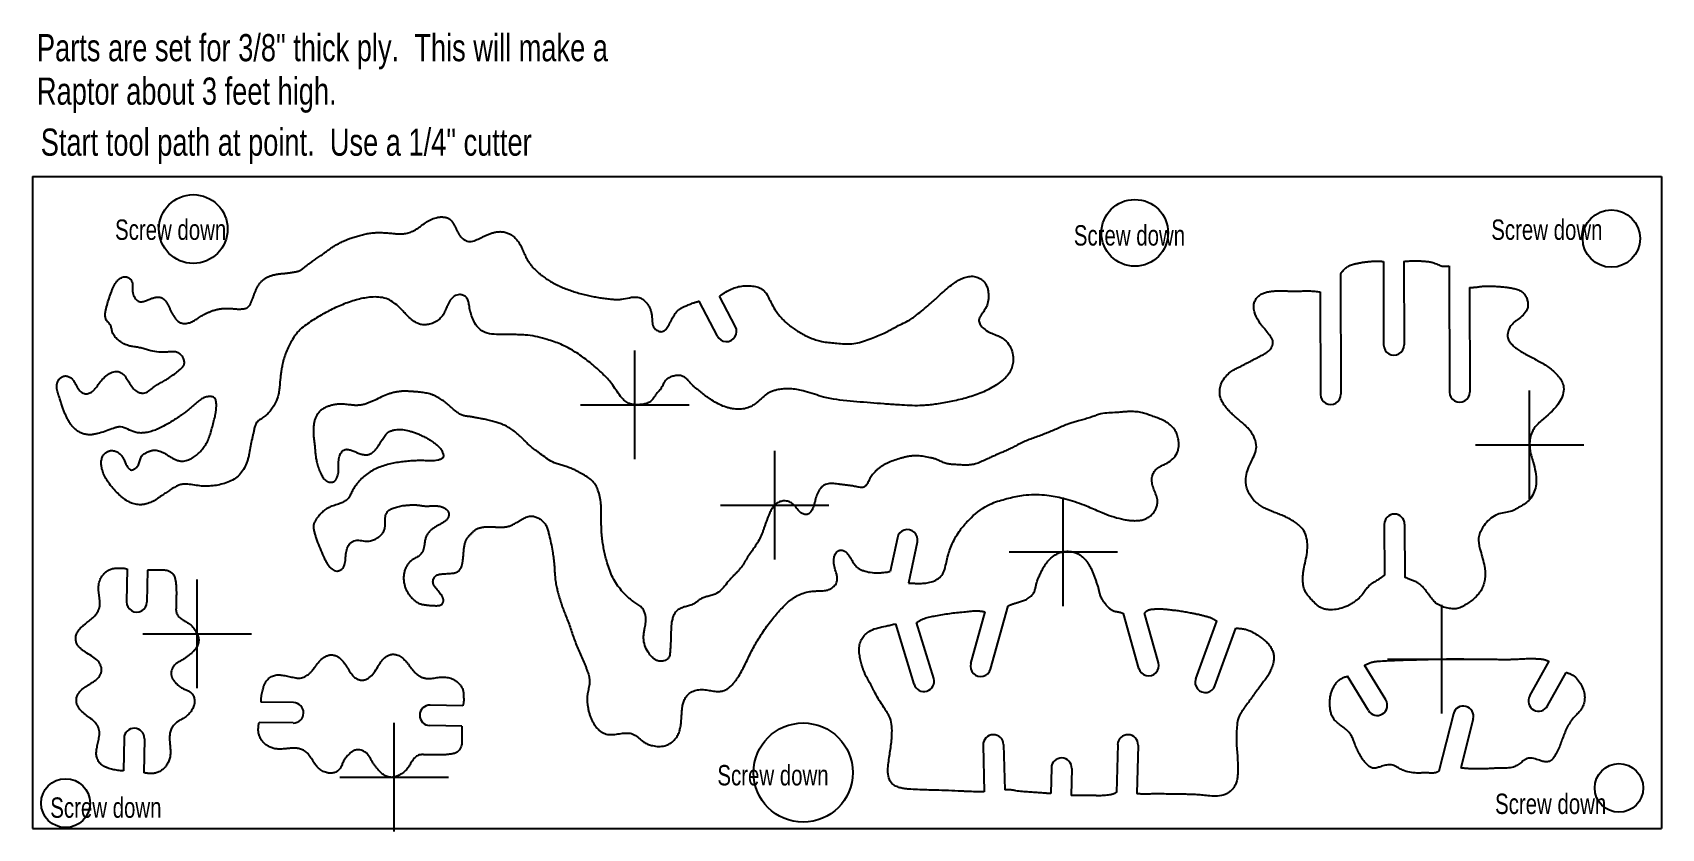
# Model space of a CAD drawing. Extents: x 0 to 30, y 0 to 14.6.
import ezdxf

# ---------------------------------------------------------------- set-up
doc = ezdxf.new("R2010")
doc.units = 0
doc.header["$MEASUREMENT"] = 0
doc.header["$PDMODE"] = 2
doc.layers.add('CK_LEVEL_1', color=7, linetype='CONTINUOUS')

msp = doc.modelspace()

# ---------------------------------------------------------------- texts
at = {"layer": 'CK_LEVEL_1', "color": 3, "linetype": 'CONTINUOUS', "width": 0.75}
for s, p in [('Parts are set for 3/8" thick ply.  This will make a', (0.08, 14.12)), ('Raptor about 3 feet high.', (0.08, 13.32)), ('Start tool path at point.  Use a 1/4" cutter', (0.15, 12.381))]:
    msp.add_text(s, height=0.5, dxfattribs=at).set_placement(p)
at = {"layer": 'CK_LEVEL_1', "color": 7, "linetype": 'CONTINUOUS', "width": 0.75}
for p in [(1.519, 10.832), (19.178, 10.727), (26.866, 10.832), (12.613, 0.791), (26.936, 0.265), (0.326, 0.195)]:
    msp.add_text('Screw down', height=0.375, dxfattribs=at).set_placement(p)

# ---------------------------------------------------------------- linework, layer by layer
at = {"layer": 'CK_LEVEL_1', "color": 3, "linetype": 'CONTINUOUS'}
for p, q in [((0, 12), (0, 0)), ((0, 12), (30, 12)), ((30, 12), (30, 0)), ((24.089, 10.212), (24.097, 7.99)), ((24.879, 10.435), (24.884, 8.898)), ((25.254, 10.435), (25.259, 8.899)), ((26.088, 10.352), (26.096, 8.031)), ((26.465, 9.955), (26.471, 8.032)), ((12.612, 9.062), (12.28, 9.705)), ((12.945, 9.234), (12.654, 9.798)), ((23.715, 9.873), (23.722, 7.989)), ((24.895, 5.596), (24.898, 4.659)), ((25.271, 5.597), (25.274, 4.622)), ((15.928, 5.35), (15.795, 4.729)), ((16.295, 5.271), (16.133, 4.513)), ((1.742, 4.776), (1.731, 4.173)), ((2.117, 4.755), (2.106, 4.166)), ((17.281, 3.032), (17.547, 3.986)), ((17.643, 2.932), (17.966, 4.095)), ((20.375, 2.946), (20.095, 3.954)), ((20.737, 3.047), (20.482, 3.963)), ((16.238, 2.652), (15.898, 3.766)), ((16.597, 2.762), (16.283, 3.791)), ((21.424, 2.752), (21.812, 3.814)), ((21.776, 2.623), (22.164, 3.685)), ((4.806, 2.315), (4.207, 2.326)), ((7.924, 2.257), (7.321, 2.268)), ((4.799, 1.94), (4.174, 1.952)), ((7.903, 1.882), (7.314, 1.893)), ((1.684, 1.658), (1.673, 1.059)), ((2.06, 1.651), (2.048, 1.025)), ((17.508, 1.533), (17.529, 0.672)), ((17.883, 1.542), (17.904, 0.711)), ((19.986, 1.542), (19.964, 0.663)), ((20.361, 1.533), (20.339, 0.64)), ((18.764, 1.113), (18.752, 0.64)), ((19.139, 1.104), (19.127, 0.607)), ((0, 0), (30, 0))]:
    msp.add_line(p, q, dxfattribs=at)
at = {"layer": 'CK_LEVEL_1', "color": 4, "linetype": 'CONTINUOUS'}
for p, q in [((24.923, 2.365), (24.533, 3.005)), ((27.574, 2.437), (27.93, 3.075)), ((24.602, 2.17), (24.217, 2.802)), ((27.902, 2.254), (28.246, 2.871)), ((26.168, 2.11), (25.903, 1.056)), ((26.532, 2.018), (26.304, 1.112))]:
    msp.add_line(p, q, dxfattribs=at)
at = {"layer": 'CK_LEVEL_1', "color": 3, "linetype": 'CONTINUOUS'}
for points in [[(2.112, 9.723), (2.121, 9.727), (2.13, 9.73), (2.138, 9.733), (2.147, 9.737), (2.156, 9.74), (2.165, 9.743), (2.173, 9.747), (2.182, 9.75), (2.191, 9.753), (2.199, 9.756), (2.208, 9.759), (2.216, 9.762), (2.225, 9.764), (2.233, 9.767), (2.242, 9.769), (2.25, 9.771), (2.259, 9.774), (2.268, 9.775), (2.276, 9.777), (2.283, 9.778), (2.291, 9.779), (2.299, 9.78), (2.307, 9.78), (2.315, 9.78), (2.323, 9.78), (2.331, 9.779), (2.339, 9.778), (2.348, 9.776), (2.357, 9.774), (2.366, 9.771), (2.375, 9.767), (2.384, 9.763), (2.392, 9.758), (2.4, 9.753), (2.408, 9.748), (2.416, 9.742), (2.424, 9.734), (2.432, 9.726), (2.439, 9.718), (2.446, 9.709), (2.453, 9.7), (2.459, 9.691), (2.465, 9.681), (2.471, 9.671), (2.477, 9.662), (2.483, 9.65), (2.49, 9.639), (2.496, 9.628), (2.502, 9.616), (2.508, 9.604), (2.514, 9.593), (2.519, 9.581), (2.525, 9.57), (2.531, 9.558), (2.537, 9.546), (2.543, 9.534), (2.549, 9.522), (2.555, 9.51), (2.561, 9.498), (2.567, 9.486), (2.573, 9.474), (2.58, 9.462), (2.586, 9.451), (2.593, 9.44), (2.599, 9.429), (2.606, 9.418), (2.613, 9.408), (2.62, 9.398), (2.627, 9.388), (2.635, 9.378), (2.643, 9.368), (2.652, 9.359), (2.66, 9.351), (2.668, 9.343), (2.677, 9.336), (2.686, 9.329), (2.695, 9.323), (2.704, 9.317), (2.714, 9.312), (2.724, 9.307), (2.735, 9.303), (2.753, 9.297), (2.772, 9.294), (2.791, 9.292), (2.811, 9.293), (2.831, 9.294), (2.85, 9.297), (2.87, 9.302), (2.889, 9.307), (2.908, 9.313), (2.917, 9.317), (2.927, 9.321), (2.936, 9.325), (2.945, 9.329), (2.954, 9.334), (2.963, 9.339), (2.972, 9.343), (2.98, 9.348), (2.989, 9.353), (3.007, 9.364), (3.024, 9.375), (3.042, 9.386), (3.059, 9.398), (3.076, 9.409), (3.094, 9.42), (3.111, 9.431), (3.129, 9.442), (3.147, 9.453), (3.155, 9.458), (3.164, 9.463), (3.173, 9.467), (3.181, 9.472), (3.19, 9.476), (3.199, 9.481), (3.208, 9.485), (3.217, 9.489), (3.226, 9.493), (3.238, 9.499), (3.251, 9.504), (3.264, 9.51), (3.277, 9.515), (3.29, 9.52), (3.303, 9.524), (3.316, 9.529), (3.329, 9.533), (3.342, 9.537), (3.356, 9.541), (3.371, 9.545), (3.385, 9.549), (3.399, 9.552), (3.413, 9.555), (3.428, 9.557), (3.442, 9.56), (3.457, 9.562), (3.471, 9.564), (3.488, 9.566), (3.506, 9.568), (3.523, 9.569), (3.54, 9.57), (3.558, 9.571), (3.575, 9.571), (3.593, 9.571), (3.61, 9.571), (3.628, 9.57), (3.646, 9.569), (3.664, 9.567), (3.682, 9.566), (3.7, 9.564), (3.718, 9.562), (3.736, 9.561), (3.754, 9.56), (3.772, 9.559), (3.789, 9.558), (3.798, 9.558), (3.807, 9.558), (3.816, 9.558), (3.825, 9.559), (3.833, 9.559), (3.842, 9.56), (3.851, 9.56), (3.86, 9.561), (3.869, 9.562), (3.878, 9.563), (3.887, 9.564), (3.896, 9.565), (3.905, 9.566), (3.913, 9.568), (3.922, 9.57), (3.93, 9.573), (3.938, 9.576), (3.946, 9.58), (3.953, 9.584), (3.96, 9.588), (3.966, 9.593), (3.973, 9.598), (3.979, 9.604), (3.984, 9.61), (3.99, 9.616), (3.995, 9.623), (4, 9.63), (4.006, 9.638), (4.011, 9.647), (4.016, 9.657), (4.021, 9.666), (4.025, 9.675), (4.029, 9.685), (4.033, 9.695), (4.037, 9.704), (4.041, 9.714), (4.045, 9.726), (4.05, 9.738), (4.054, 9.749), (4.058, 9.761), (4.063, 9.773), (4.067, 9.784), (4.071, 9.796), (4.075, 9.808), (4.08, 9.819), (4.084, 9.832), (4.089, 9.845), (4.094, 9.857), (4.099, 9.87), (4.104, 9.882), (4.109, 9.894), (4.114, 9.907), (4.12, 9.919), (4.125, 9.931), (4.131, 9.943), (4.138, 9.956), (4.144, 9.967), (4.151, 9.979), (4.158, 9.991), (4.165, 10.002), (4.172, 10.014), (4.18, 10.025), (4.188, 10.035), (4.197, 10.046), (4.206, 10.056), (4.215, 10.066), (4.225, 10.076), (4.235, 10.085), (4.246, 10.094), (4.256, 10.103), (4.267, 10.111), (4.278, 10.119), (4.288, 10.125), (4.299, 10.132), (4.309, 10.138), (4.32, 10.143), (4.331, 10.149), (4.341, 10.154), (4.352, 10.159), (4.364, 10.164), (4.375, 10.168), (4.386, 10.172), (4.398, 10.176), (4.409, 10.179), (4.421, 10.183), (4.433, 10.186), (4.444, 10.188), (4.456, 10.191), (4.468, 10.194), (4.48, 10.196), (4.492, 10.198), (4.504, 10.2), (4.517, 10.202), (4.529, 10.204), (4.541, 10.206), (4.553, 10.207), (4.566, 10.209), (4.578, 10.21), (4.59, 10.211), (4.603, 10.213), (4.615, 10.214), (4.628, 10.215), (4.64, 10.216), (4.653, 10.217), (4.665, 10.219), (4.678, 10.22), (4.69, 10.221), (4.702, 10.223), (4.715, 10.224), (4.727, 10.226), (4.739, 10.227), (4.752, 10.229), (4.764, 10.231), (4.776, 10.233), (4.789, 10.235), (4.801, 10.237), (4.813, 10.239), (4.826, 10.241), (4.838, 10.243), (4.85, 10.246), (4.862, 10.249), (4.874, 10.252), (4.886, 10.255), (4.897, 10.259), (4.909, 10.264), (4.92, 10.268), (4.934, 10.275), (4.947, 10.283), (4.96, 10.291), (4.973, 10.3), (4.985, 10.309), (4.998, 10.319), (5.01, 10.329), (5.022, 10.339), (5.035, 10.349), (5.047, 10.359), (5.06, 10.369), (5.072, 10.379), (5.085, 10.388), (5.098, 10.398), (5.11, 10.407), (5.123, 10.417), (5.136, 10.426), (5.149, 10.435), (5.167, 10.447), (5.184, 10.459), (5.202, 10.471), (5.22, 10.482), (5.237, 10.494), (5.255, 10.506), (5.273, 10.518), (5.29, 10.53), (5.308, 10.542), (5.32, 10.55), (5.331, 10.559), (5.343, 10.568), (5.355, 10.576), (5.366, 10.585), (5.378, 10.594), (5.39, 10.603), (5.401, 10.612), (5.413, 10.621), (5.427, 10.631), (5.44, 10.641), (5.454, 10.651), (5.468, 10.661), (5.482, 10.67), (5.496, 10.68), (5.51, 10.689), (5.524, 10.699), (5.538, 10.708), (5.557, 10.719), (5.576, 10.73), (5.594, 10.741), (5.613, 10.752), (5.632, 10.762), (5.652, 10.772), (5.671, 10.782), (5.691, 10.791), (5.71, 10.801), (5.724, 10.807), (5.738, 10.813), (5.752, 10.82), (5.767, 10.826), (5.781, 10.832), (5.795, 10.838), (5.809, 10.843), (5.824, 10.849), (5.838, 10.855), (5.859, 10.862), (5.88, 10.87), (5.901, 10.877), (5.922, 10.884), (5.944, 10.89), (5.965, 10.897), (5.986, 10.903), (6.008, 10.909), (6.029, 10.915), (6.052, 10.921), (6.074, 10.927), (6.097, 10.932), (6.119, 10.937), (6.142, 10.942), (6.164, 10.947), (6.187, 10.951), (6.21, 10.955), (6.233, 10.958), (6.256, 10.96), (6.279, 10.962), (6.302, 10.964), (6.325, 10.965), (6.348, 10.966), (6.371, 10.966), (6.394, 10.966), (6.417, 10.966), (6.44, 10.965), (6.464, 10.964), (6.488, 10.963), (6.513, 10.961), (6.537, 10.959), (6.561, 10.957), (6.586, 10.955), (6.61, 10.953), (6.634, 10.951), (6.658, 10.949), (6.675, 10.947), (6.692, 10.946), (6.708, 10.944), (6.725, 10.943), (6.741, 10.942), (6.758, 10.942), (6.775, 10.942), (6.791, 10.942), (6.808, 10.942), (6.831, 10.944), (6.853, 10.947), (6.876, 10.951), (6.898, 10.955), (6.92, 10.961), (6.942, 10.967), (6.964, 10.975), (6.985, 10.983), (7.006, 10.993), (7.03, 11.005), (7.053, 11.019), (7.076, 11.033), (7.099, 11.049), (7.121, 11.065), (7.144, 11.081), (7.166, 11.097), (7.188, 11.114), (7.211, 11.13), (7.234, 11.145), (7.257, 11.161), (7.281, 11.175), (7.306, 11.189), (7.331, 11.202), (7.356, 11.213), (7.381, 11.224), (7.408, 11.233), (7.434, 11.24), (7.45, 11.244), (7.466, 11.247), (7.482, 11.25), (7.498, 11.251), (7.514, 11.253), (7.53, 11.253), (7.547, 11.253), (7.563, 11.252), (7.579, 11.251), (7.591, 11.249), (7.602, 11.247), (7.613, 11.245), (7.624, 11.242), (7.635, 11.239), (7.646, 11.235), (7.656, 11.23), (7.666, 11.225), (7.675, 11.219), (7.684, 11.213), (7.692, 11.206), (7.7, 11.198), (7.708, 11.19), (7.715, 11.182), (7.722, 11.173), (7.729, 11.164), (7.735, 11.155), (7.742, 11.146), (7.748, 11.135), (7.754, 11.125), (7.761, 11.114), (7.766, 11.104), (7.772, 11.093), (7.778, 11.082), (7.783, 11.071), (7.788, 11.06), (7.794, 11.049), (7.799, 11.038), (7.804, 11.027), (7.81, 11.016), (7.815, 11.004), (7.821, 10.993), (7.826, 10.982), (7.832, 10.971), (7.839, 10.959), (7.845, 10.948), (7.859, 10.927), (7.874, 10.907), (7.89, 10.887), (7.907, 10.869), (7.925, 10.852), (7.944, 10.837), (7.965, 10.824), (7.986, 10.814), (8.007, 10.807), (8.031, 10.803), (8.056, 10.803), (8.08, 10.805), (8.106, 10.81), (8.131, 10.817), (8.156, 10.826), (8.181, 10.836), (8.206, 10.846), (8.23, 10.857), (8.245, 10.864), (8.259, 10.871), (8.274, 10.878), (8.288, 10.885), (8.302, 10.892), (8.316, 10.898), (8.33, 10.905), (8.344, 10.911), (8.359, 10.918), (8.373, 10.924), (8.388, 10.931), (8.404, 10.937), (8.419, 10.943), (8.434, 10.948), (8.45, 10.954), (8.465, 10.959), (8.481, 10.963), (8.497, 10.968), (8.513, 10.971), (8.529, 10.975), (8.545, 10.977), (8.562, 10.98), (8.578, 10.981), (8.595, 10.982), (8.611, 10.983), (8.628, 10.982), (8.644, 10.981), (8.662, 10.98), (8.68, 10.977), (8.698, 10.973), (8.715, 10.969), (8.733, 10.964), (8.75, 10.958), (8.767, 10.951), (8.783, 10.943), (8.799, 10.934), (8.819, 10.923), (8.837, 10.909), (8.855, 10.895), (8.873, 10.88), (8.889, 10.864), (8.905, 10.847), (8.92, 10.83), (8.934, 10.812), (8.947, 10.793), (8.96, 10.773), (8.973, 10.753), (8.984, 10.732), (8.996, 10.712), (9.006, 10.691), (9.017, 10.669), (9.027, 10.648), (9.037, 10.626), (9.046, 10.605), (9.056, 10.582), (9.067, 10.56), (9.077, 10.538), (9.087, 10.516), (9.098, 10.495), (9.11, 10.473), (9.122, 10.452), (9.134, 10.431), (9.147, 10.411), (9.158, 10.396), (9.169, 10.382), (9.18, 10.367), (9.192, 10.353), (9.204, 10.339), (9.216, 10.326), (9.228, 10.312), (9.241, 10.299), (9.254, 10.286), (9.268, 10.273), (9.282, 10.26), (9.296, 10.247), (9.311, 10.234), (9.325, 10.222), (9.34, 10.21), (9.355, 10.197), (9.37, 10.185), (9.385, 10.174), (9.404, 10.159), (9.423, 10.145), (9.442, 10.131), (9.462, 10.117), (9.482, 10.104), (9.502, 10.09), (9.522, 10.078), (9.542, 10.065), (9.563, 10.053), (9.585, 10.04), (9.608, 10.028), (9.631, 10.016), (9.654, 10.004), (9.678, 9.993), (9.701, 9.982), (9.725, 9.972), (9.749, 9.962), (9.773, 9.952), (9.798, 9.942), (9.823, 9.932), (9.848, 9.922), (9.874, 9.913), (9.899, 9.904), (9.925, 9.895), (9.951, 9.886), (9.976, 9.878), (10.002, 9.87), (10.028, 9.862), (10.055, 9.854), (10.081, 9.847), (10.107, 9.84), (10.134, 9.833), (10.16, 9.826), (10.187, 9.82), (10.213, 9.813), (10.24, 9.807), (10.266, 9.802), (10.291, 9.796), (10.317, 9.791), (10.343, 9.786), (10.369, 9.781), (10.395, 9.776), (10.421, 9.772), (10.447, 9.767), (10.473, 9.763), (10.497, 9.76), (10.522, 9.756), (10.546, 9.753), (10.57, 9.75), (10.594, 9.747), (10.619, 9.745), (10.643, 9.742), (10.667, 9.74), (10.691, 9.738), (10.709, 9.737), (10.726, 9.736), (10.744, 9.735), (10.761, 9.735), (10.779, 9.735), (10.797, 9.735), (10.814, 9.736), (10.832, 9.738), (10.85, 9.739), (10.886, 9.745), (10.923, 9.752), (10.96, 9.76), (10.997, 9.768), (11.033, 9.775), (11.07, 9.779), (11.105, 9.78), (11.14, 9.778), (11.174, 9.77), (11.19, 9.764), (11.206, 9.757), (11.221, 9.749), (11.236, 9.739), (11.251, 9.729), (11.265, 9.718), (11.278, 9.706), (11.291, 9.693), (11.303, 9.68), (11.313, 9.668), (11.322, 9.655), (11.331, 9.643), (11.339, 9.63), (11.347, 9.617), (11.354, 9.604), (11.361, 9.59), (11.367, 9.576), (11.373, 9.562), (11.378, 9.549), (11.383, 9.535), (11.387, 9.521), (11.392, 9.507), (11.395, 9.493), (11.398, 9.478), (11.401, 9.464), (11.404, 9.449), (11.405, 9.434), (11.408, 9.409), (11.409, 9.383), (11.41, 9.357), (11.412, 9.331), (11.415, 9.306), (11.42, 9.281), (11.426, 9.257), (11.436, 9.234), (11.45, 9.213), (11.462, 9.199), (11.476, 9.185), (11.492, 9.173), (11.508, 9.163), (11.526, 9.154), (11.544, 9.148), (11.562, 9.144), (11.58, 9.142), (11.597, 9.144), (11.615, 9.149), (11.632, 9.158), (11.648, 9.17), (11.663, 9.184), (11.677, 9.2), (11.69, 9.218), (11.702, 9.237), (11.713, 9.256), (11.724, 9.275), (11.73, 9.287), (11.736, 9.298), (11.742, 9.309), (11.748, 9.32), (11.754, 9.331), (11.759, 9.342), (11.765, 9.353), (11.771, 9.364), (11.776, 9.375), (11.787, 9.395), (11.798, 9.415), (11.809, 9.435), (11.821, 9.455), (11.834, 9.474), (11.847, 9.492), (11.862, 9.51), (11.877, 9.526), (11.894, 9.541), (11.905, 9.549), (11.916, 9.557), (11.928, 9.565), (11.94, 9.572), (11.952, 9.578), (11.964, 9.585), (11.977, 9.591), (11.99, 9.597), (12.002, 9.603), (12.02, 9.611), (12.038, 9.619), (12.057, 9.627), (12.075, 9.635), (12.093, 9.643), (12.111, 9.65), (12.129, 9.657), (12.148, 9.664), (12.166, 9.671), (12.179, 9.675), (12.191, 9.679), (12.204, 9.683), (12.217, 9.687), (12.229, 9.69), (12.242, 9.694), (12.255, 9.698), (12.267, 9.701), (12.28, 9.705)], [(24.089, 10.212), (24.099, 10.222), (24.108, 10.233), (24.117, 10.243), (24.126, 10.254), (24.136, 10.264), (24.145, 10.274), (24.155, 10.284), (24.165, 10.294), (24.175, 10.303), (24.182, 10.31), (24.189, 10.316), (24.197, 10.322), (24.204, 10.328), (24.211, 10.334), (24.219, 10.339), (24.227, 10.344), (24.235, 10.349), (24.243, 10.354), (24.252, 10.358), (24.261, 10.362), (24.27, 10.366), (24.279, 10.369), (24.288, 10.372), (24.297, 10.375), (24.307, 10.378), (24.316, 10.381), (24.325, 10.383), (24.337, 10.386), (24.349, 10.389), (24.36, 10.392), (24.372, 10.395), (24.383, 10.398), (24.395, 10.4), (24.407, 10.403), (24.418, 10.405), (24.43, 10.408), (24.443, 10.41), (24.456, 10.412), (24.468, 10.415), (24.481, 10.417), (24.494, 10.419), (24.507, 10.421), (24.52, 10.422), (24.533, 10.424), (24.546, 10.426), (24.559, 10.427), (24.572, 10.429), (24.585, 10.43), (24.598, 10.432), (24.611, 10.433), (24.625, 10.434), (24.638, 10.435), (24.651, 10.436), (24.664, 10.437), (24.676, 10.438), (24.688, 10.438), (24.7, 10.439), (24.712, 10.439), (24.724, 10.439), (24.736, 10.44), (24.748, 10.44), (24.76, 10.44), (24.772, 10.44), (24.784, 10.439), (24.796, 10.439), (24.808, 10.439), (24.82, 10.438), (24.831, 10.437), (24.843, 10.437), (24.855, 10.436), (24.867, 10.435), (24.879, 10.435)], [(25.254, 10.435), (25.282, 10.437), (25.311, 10.44), (25.339, 10.442), (25.367, 10.444), (25.395, 10.446), (25.423, 10.447), (25.451, 10.448), (25.48, 10.448), (25.508, 10.448), (25.523, 10.447), (25.539, 10.446), (25.555, 10.445), (25.57, 10.444), (25.586, 10.443), (25.602, 10.442), (25.617, 10.441), (25.633, 10.439), (25.649, 10.438), (25.664, 10.436), (25.68, 10.435), (25.696, 10.433), (25.712, 10.431), (25.728, 10.429), (25.743, 10.426), (25.759, 10.423), (25.774, 10.42), (25.789, 10.415), (25.811, 10.408), (25.833, 10.399), (25.855, 10.39), (25.876, 10.38), (25.898, 10.371), (25.919, 10.362), (25.941, 10.355), (25.963, 10.349), (25.985, 10.346), (25.996, 10.345), (26.007, 10.345), (26.019, 10.345), (26.03, 10.345), (26.042, 10.346), (26.053, 10.348), (26.065, 10.349), (26.076, 10.351), (26.088, 10.352)], [(12.654, 9.798), (12.664, 9.805), (12.673, 9.811), (12.683, 9.818), (12.692, 9.825), (12.702, 9.831), (12.711, 9.837), (12.721, 9.844), (12.731, 9.85), (12.741, 9.856), (12.765, 9.872), (12.79, 9.886), (12.816, 9.9), (12.842, 9.913), (12.868, 9.925), (12.895, 9.936), (12.922, 9.947), (12.95, 9.956), (12.977, 9.964), (13.004, 9.971), (13.032, 9.976), (13.06, 9.981), (13.088, 9.984), (13.116, 9.986), (13.145, 9.988), (13.173, 9.988), (13.202, 9.987), (13.231, 9.985), (13.258, 9.982), (13.285, 9.978), (13.312, 9.973), (13.338, 9.967), (13.364, 9.96), (13.388, 9.951), (13.412, 9.94), (13.434, 9.927), (13.454, 9.913), (13.475, 9.893), (13.494, 9.872), (13.512, 9.848), (13.527, 9.823), (13.542, 9.797), (13.556, 9.77), (13.569, 9.742), (13.582, 9.714), (13.596, 9.686), (13.614, 9.651), (13.633, 9.616), (13.653, 9.582), (13.673, 9.55), (13.695, 9.518), (13.717, 9.486), (13.741, 9.456), (13.765, 9.427), (13.791, 9.398), (13.807, 9.38), (13.824, 9.363), (13.841, 9.346), (13.858, 9.329), (13.876, 9.313), (13.894, 9.297), (13.913, 9.281), (13.931, 9.266), (13.95, 9.25), (13.969, 9.235), (13.989, 9.22), (14.009, 9.206), (14.029, 9.192), (14.049, 9.178), (14.069, 9.164), (14.09, 9.151), (14.111, 9.138), (14.132, 9.126), (14.153, 9.113), (14.175, 9.102), (14.196, 9.09), (14.218, 9.079), (14.24, 9.068), (14.262, 9.058), (14.285, 9.047), (14.307, 9.038), (14.33, 9.028), (14.353, 9.019), (14.376, 9.01), (14.398, 9.002), (14.422, 8.994), (14.445, 8.986), (14.468, 8.979), (14.492, 8.973), (14.515, 8.967), (14.539, 8.962), (14.569, 8.956), (14.599, 8.951), (14.629, 8.947), (14.659, 8.943), (14.69, 8.94), (14.72, 8.937), (14.751, 8.935), (14.782, 8.932), (14.812, 8.93), (14.847, 8.927), (14.882, 8.924), (14.917, 8.921), (14.952, 8.919), (14.987, 8.918), (15.021, 8.917), (15.056, 8.918), (15.09, 8.919), (15.124, 8.923), (15.161, 8.928), (15.197, 8.936), (15.233, 8.944), (15.268, 8.955), (15.304, 8.966), (15.339, 8.978), (15.374, 8.991), (15.41, 9.004), (15.445, 9.017), (15.475, 9.029), (15.505, 9.04), (15.535, 9.052), (15.564, 9.064), (15.594, 9.076), (15.623, 9.088), (15.653, 9.101), (15.682, 9.115), (15.71, 9.129), (15.733, 9.14), (15.756, 9.153), (15.779, 9.165), (15.802, 9.177), (15.825, 9.19), (15.847, 9.203), (15.87, 9.215), (15.893, 9.228), (15.916, 9.24), (15.945, 9.254), (15.975, 9.269), (16.004, 9.283), (16.034, 9.297), (16.063, 9.311), (16.092, 9.326), (16.121, 9.341), (16.149, 9.357), (16.177, 9.374), (16.193, 9.384), (16.208, 9.395), (16.224, 9.405), (16.239, 9.416), (16.254, 9.428), (16.269, 9.439), (16.283, 9.45), (16.298, 9.462), (16.313, 9.474), (16.342, 9.498), (16.371, 9.521), (16.4, 9.546), (16.429, 9.57), (16.458, 9.594), (16.486, 9.619), (16.515, 9.643), (16.543, 9.668), (16.571, 9.693), (16.585, 9.705), (16.599, 9.718), (16.613, 9.73), (16.627, 9.743), (16.641, 9.755), (16.655, 9.768), (16.669, 9.78), (16.683, 9.793), (16.697, 9.806), (16.725, 9.831), (16.753, 9.856), (16.781, 9.881), (16.808, 9.906), (16.837, 9.93), (16.865, 9.954), (16.894, 9.978), (16.923, 10.001), (16.953, 10.023), (16.973, 10.038), (16.993, 10.052), (17.014, 10.065), (17.035, 10.078), (17.056, 10.091), (17.078, 10.103), (17.1, 10.113), (17.123, 10.123), (17.146, 10.133), (17.169, 10.141), (17.193, 10.148), (17.217, 10.153), (17.242, 10.158), (17.266, 10.16), (17.291, 10.162), (17.316, 10.161), (17.34, 10.159), (17.365, 10.154), (17.389, 10.147), (17.412, 10.139), (17.435, 10.128), (17.457, 10.116), (17.478, 10.102), (17.498, 10.087), (17.516, 10.069), (17.532, 10.051), (17.547, 10.031), (17.557, 10.016), (17.566, 9.999), (17.573, 9.982), (17.58, 9.964), (17.586, 9.946), (17.591, 9.928), (17.595, 9.91), (17.598, 9.891), (17.601, 9.872), (17.604, 9.841), (17.606, 9.81), (17.606, 9.779), (17.604, 9.748), (17.601, 9.717), (17.596, 9.687), (17.589, 9.658), (17.58, 9.63), (17.568, 9.602), (17.56, 9.584), (17.55, 9.566), (17.54, 9.549), (17.529, 9.532), (17.518, 9.515), (17.506, 9.498), (17.494, 9.481), (17.482, 9.464), (17.47, 9.446), (17.464, 9.437), (17.459, 9.428), (17.453, 9.419), (17.448, 9.41), (17.443, 9.401), (17.439, 9.391), (17.435, 9.382), (17.433, 9.372), (17.431, 9.363), (17.43, 9.343), (17.433, 9.324), (17.439, 9.304), (17.447, 9.285), (17.458, 9.266), (17.471, 9.248), (17.486, 9.23), (17.502, 9.214), (17.518, 9.199), (17.542, 9.18), (17.566, 9.163), (17.591, 9.148), (17.617, 9.135), (17.642, 9.123), (17.668, 9.112), (17.695, 9.101), (17.721, 9.09), (17.748, 9.08), (17.766, 9.072), (17.784, 9.064), (17.802, 9.056), (17.82, 9.047), (17.838, 9.038), (17.855, 9.028), (17.871, 9.018), (17.888, 9.006), (17.903, 8.994), (17.93, 8.97), (17.955, 8.943), (17.977, 8.914), (17.997, 8.882), (18.014, 8.849), (18.029, 8.815), (18.041, 8.78), (18.05, 8.744), (18.056, 8.707), (18.059, 8.682), (18.061, 8.657), (18.061, 8.632), (18.06, 8.607), (18.058, 8.582), (18.055, 8.558), (18.05, 8.534), (18.044, 8.509), (18.037, 8.486), (18.033, 8.474), (18.029, 8.462), (18.024, 8.451), (18.019, 8.439), (18.014, 8.428), (18.008, 8.417), (18.003, 8.406), (17.997, 8.395), (17.99, 8.384), (17.974, 8.36), (17.956, 8.337), (17.938, 8.315), (17.917, 8.294), (17.896, 8.273), (17.874, 8.254), (17.852, 8.235), (17.828, 8.217), (17.805, 8.199), (17.778, 8.18), (17.751, 8.162), (17.723, 8.145), (17.695, 8.128), (17.667, 8.112), (17.638, 8.096), (17.609, 8.081), (17.58, 8.067), (17.551, 8.053), (17.519, 8.038), (17.487, 8.024), (17.454, 8.011), (17.422, 7.998), (17.389, 7.986), (17.356, 7.974), (17.323, 7.963), (17.289, 7.952), (17.256, 7.941), (17.222, 7.931), (17.188, 7.921), (17.154, 7.911), (17.119, 7.902), (17.085, 7.893), (17.05, 7.885), (17.016, 7.877), (16.981, 7.869), (16.946, 7.861), (16.914, 7.855), (16.881, 7.848), (16.848, 7.842), (16.815, 7.836), (16.782, 7.83), (16.749, 7.825), (16.715, 7.82), (16.682, 7.815), (16.649, 7.81), (16.62, 7.806), (16.592, 7.802), (16.563, 7.798), (16.534, 7.795), (16.505, 7.792), (16.477, 7.789), (16.448, 7.787), (16.419, 7.785), (16.39, 7.783), (16.343, 7.781), (16.296, 7.78), (16.248, 7.78), (16.201, 7.781), (16.154, 7.783), (16.106, 7.785), (16.059, 7.788), (16.012, 7.791), (15.965, 7.794), (15.933, 7.796), (15.902, 7.798), (15.871, 7.8), (15.839, 7.802), (15.808, 7.805), (15.777, 7.807), (15.746, 7.809), (15.714, 7.811), (15.683, 7.813), (15.62, 7.818), (15.557, 7.823), (15.495, 7.827), (15.432, 7.832), (15.369, 7.837), (15.306, 7.842), (15.243, 7.847), (15.18, 7.852), (15.117, 7.857), (15.056, 7.863), (14.994, 7.868), (14.932, 7.875), (14.871, 7.882), (14.81, 7.891), (14.749, 7.9), (14.688, 7.912), (14.628, 7.925), (14.568, 7.939), (14.526, 7.951), (14.484, 7.964), (14.442, 7.977), (14.4, 7.991), (14.358, 8.005), (14.316, 8.018), (14.274, 8.031), (14.232, 8.044), (14.19, 8.055), (14.161, 8.062), (14.132, 8.068), (14.104, 8.074), (14.075, 8.079), (14.046, 8.083), (14.016, 8.086), (13.987, 8.089), (13.958, 8.091), (13.929, 8.092), (13.905, 8.092), (13.88, 8.091), (13.856, 8.09), (13.831, 8.088), (13.807, 8.086), (13.783, 8.082), (13.759, 8.079), (13.734, 8.075), (13.71, 8.07), (13.694, 8.066), (13.678, 8.062), (13.662, 8.058), (13.646, 8.054), (13.63, 8.049), (13.614, 8.043), (13.599, 8.037), (13.584, 8.031), (13.57, 8.024), (13.542, 8.008), (13.516, 7.991), (13.491, 7.972), (13.466, 7.952), (13.442, 7.931), (13.419, 7.909), (13.395, 7.887), (13.371, 7.865), (13.346, 7.844), (13.331, 7.832), (13.316, 7.82), (13.301, 7.809), (13.285, 7.798), (13.268, 7.787), (13.252, 7.778), (13.235, 7.768), (13.218, 7.76), (13.201, 7.752), (13.172, 7.741), (13.142, 7.732), (13.111, 7.725), (13.081, 7.72), (13.049, 7.717), (13.018, 7.715), (12.986, 7.715), (12.955, 7.717), (12.924, 7.72), (12.907, 7.722), (12.89, 7.724), (12.873, 7.727), (12.857, 7.731), (12.84, 7.734), (12.824, 7.738), (12.808, 7.743), (12.791, 7.747), (12.775, 7.752), (12.745, 7.763), (12.714, 7.774), (12.684, 7.787), (12.654, 7.8), (12.625, 7.815), (12.596, 7.83), (12.567, 7.846), (12.539, 7.863), (12.511, 7.88), (12.497, 7.889), (12.483, 7.898), (12.47, 7.907), (12.456, 7.916), (12.443, 7.925), (12.43, 7.935), (12.417, 7.944), (12.403, 7.954), (12.39, 7.964), (12.378, 7.974), (12.365, 7.984), (12.352, 7.994), (12.339, 8.004), (12.327, 8.014), (12.314, 8.025), (12.301, 8.035), (12.288, 8.045), (12.275, 8.055), (12.263, 8.065), (12.25, 8.075), (12.237, 8.085), (12.224, 8.095), (12.212, 8.105), (12.199, 8.115), (12.187, 8.125), (12.175, 8.136), (12.164, 8.147), (12.152, 8.158), (12.141, 8.17), (12.131, 8.182), (12.12, 8.194), (12.11, 8.206), (12.099, 8.218), (12.088, 8.229), (12.077, 8.241), (12.066, 8.253), (12.054, 8.264), (12.042, 8.274), (12.03, 8.284), (12.018, 8.294), (12.005, 8.303), (11.992, 8.311), (11.978, 8.318), (11.964, 8.324), (11.95, 8.329), (11.933, 8.333), (11.916, 8.336), (11.898, 8.337), (11.881, 8.337), (11.863, 8.336), (11.845, 8.334), (11.827, 8.33), (11.809, 8.326), (11.791, 8.321), (11.774, 8.316), (11.757, 8.309), (11.741, 8.302), (11.725, 8.294), (11.709, 8.286), (11.695, 8.276), (11.681, 8.266), (11.668, 8.254), (11.657, 8.242), (11.645, 8.227), (11.635, 8.211), (11.625, 8.194), (11.616, 8.177), (11.608, 8.16), (11.599, 8.142), (11.59, 8.125), (11.58, 8.108), (11.57, 8.092), (11.563, 8.082), (11.556, 8.074), (11.549, 8.065), (11.541, 8.057), (11.534, 8.048), (11.526, 8.04), (11.518, 8.031), (11.511, 8.023), (11.503, 8.014), (11.489, 7.996), (11.476, 7.977), (11.464, 7.958), (11.451, 7.939), (11.438, 7.921), (11.425, 7.903), (11.411, 7.886), (11.396, 7.87), (11.38, 7.856), (11.365, 7.846), (11.35, 7.837), (11.333, 7.83), (11.316, 7.823), (11.298, 7.818), (11.279, 7.813), (11.261, 7.809), (11.242, 7.805), (11.222, 7.803), (11.208, 7.801), (11.193, 7.799), (11.178, 7.798), (11.164, 7.797), (11.149, 7.796), (11.135, 7.796), (11.12, 7.796), (11.106, 7.796), (11.091, 7.797)], [(24.898, 4.659), (24.887, 4.65), (24.875, 4.641), (24.863, 4.632), (24.851, 4.623), (24.839, 4.614), (24.827, 4.605), (24.815, 4.597), (24.802, 4.588), (24.79, 4.58), (24.773, 4.57), (24.755, 4.56), (24.738, 4.551), (24.721, 4.541), (24.703, 4.531), (24.687, 4.521), (24.67, 4.511), (24.654, 4.499), (24.639, 4.487), (24.624, 4.474), (24.61, 4.459), (24.596, 4.443), (24.583, 4.427), (24.57, 4.411), (24.558, 4.394), (24.546, 4.377), (24.533, 4.359), (24.521, 4.343), (24.504, 4.321), (24.486, 4.299), (24.468, 4.279), (24.449, 4.259), (24.43, 4.239), (24.41, 4.221), (24.389, 4.203), (24.368, 4.186), (24.346, 4.169), (24.332, 4.159), (24.317, 4.15), (24.302, 4.14), (24.287, 4.131), (24.272, 4.123), (24.256, 4.115), (24.241, 4.107), (24.225, 4.099), (24.209, 4.092), (24.177, 4.078), (24.145, 4.066), (24.112, 4.055), (24.079, 4.045), (24.045, 4.037), (24.012, 4.031), (23.977, 4.026), (23.943, 4.024), (23.908, 4.023), (23.892, 4.023), (23.875, 4.024), (23.858, 4.026), (23.841, 4.028), (23.825, 4.03), (23.808, 4.034), (23.792, 4.038), (23.777, 4.042), (23.761, 4.048), (23.735, 4.06), (23.71, 4.073), (23.685, 4.089), (23.662, 4.107), (23.639, 4.126), (23.618, 4.146), (23.596, 4.167), (23.575, 4.188), (23.555, 4.21), (23.539, 4.227), (23.524, 4.244), (23.51, 4.261), (23.495, 4.278), (23.482, 4.295), (23.469, 4.313), (23.457, 4.331), (23.446, 4.35), (23.436, 4.369), (23.425, 4.396), (23.416, 4.423), (23.408, 4.451), (23.403, 4.48), (23.399, 4.509), (23.396, 4.538), (23.395, 4.568), (23.395, 4.597), (23.396, 4.627), (23.397, 4.647), (23.399, 4.667), (23.401, 4.687), (23.404, 4.707), (23.406, 4.727), (23.41, 4.746), (23.413, 4.766), (23.417, 4.785), (23.42, 4.805), (23.428, 4.844), (23.437, 4.883), (23.445, 4.922), (23.453, 4.961), (23.461, 5), (23.467, 5.039), (23.473, 5.079), (23.478, 5.119), (23.48, 5.159), (23.481, 5.196), (23.48, 5.234), (23.478, 5.271), (23.473, 5.307), (23.466, 5.344), (23.457, 5.379), (23.445, 5.413), (23.43, 5.446), (23.413, 5.478), (23.4, 5.498), (23.385, 5.517), (23.37, 5.535), (23.354, 5.552), (23.336, 5.569), (23.318, 5.585), (23.3, 5.601), (23.281, 5.616), (23.261, 5.63), (23.241, 5.643), (23.221, 5.656), (23.201, 5.669), (23.181, 5.681), (23.16, 5.692), (23.139, 5.703), (23.118, 5.714), (23.097, 5.724), (23.075, 5.734), (23.053, 5.744), (23.031, 5.753), (23.009, 5.763), (22.987, 5.772), (22.964, 5.781), (22.942, 5.79), (22.92, 5.799), (22.897, 5.807), (22.875, 5.816), (22.853, 5.825), (22.831, 5.834), (22.809, 5.843), (22.787, 5.852), (22.765, 5.862), (22.744, 5.872), (22.723, 5.882), (22.701, 5.892), (22.68, 5.903), (22.66, 5.914), (22.64, 5.926), (22.621, 5.938), (22.601, 5.95), (22.583, 5.963), (22.564, 5.977), (22.546, 5.991), (22.529, 6.006), (22.512, 6.021), (22.495, 6.038), (22.479, 6.056), (22.464, 6.075), (22.45, 6.094), (22.436, 6.113), (22.423, 6.134), (22.411, 6.154), (22.4, 6.176), (22.39, 6.198), (22.381, 6.219), (22.373, 6.241), (22.365, 6.264), (22.359, 6.286), (22.354, 6.309), (22.35, 6.332), (22.347, 6.355), (22.345, 6.377), (22.344, 6.4), (22.345, 6.438), (22.349, 6.475), (22.356, 6.511), (22.365, 6.548), (22.376, 6.584), (22.389, 6.62), (22.403, 6.656), (22.419, 6.692), (22.435, 6.728), (22.451, 6.76), (22.467, 6.793), (22.483, 6.826), (22.497, 6.858), (22.511, 6.891), (22.522, 6.924), (22.531, 6.957), (22.537, 6.99), (22.54, 7.023), (22.538, 7.062), (22.532, 7.101), (22.522, 7.139), (22.508, 7.177), (22.491, 7.214), (22.471, 7.251), (22.448, 7.286), (22.423, 7.32), (22.397, 7.352), (22.381, 7.37), (22.365, 7.387), (22.348, 7.404), (22.331, 7.42), (22.313, 7.436), (22.296, 7.452), (22.278, 7.468), (22.26, 7.483), (22.242, 7.498), (22.224, 7.514), (22.206, 7.529), (22.187, 7.545), (22.169, 7.561), (22.151, 7.577), (22.133, 7.592), (22.115, 7.609), (22.097, 7.625), (22.079, 7.641), (22.063, 7.657), (22.046, 7.673), (22.03, 7.689), (22.014, 7.705), (21.999, 7.722), (21.984, 7.739), (21.97, 7.757), (21.956, 7.775), (21.943, 7.794), (21.932, 7.812), (21.921, 7.83), (21.91, 7.849), (21.901, 7.869), (21.893, 7.888), (21.885, 7.908), (21.879, 7.929), (21.873, 7.949), (21.869, 7.97), (21.866, 7.994), (21.864, 8.018), (21.864, 8.042), (21.865, 8.067), (21.868, 8.091), (21.872, 8.115), (21.877, 8.138), (21.884, 8.162), (21.892, 8.184), (21.904, 8.212), (21.918, 8.239), (21.934, 8.265), (21.951, 8.29), (21.97, 8.313), (21.991, 8.336), (22.012, 8.357), (22.035, 8.377), (22.059, 8.396), (22.077, 8.409), (22.096, 8.422), (22.115, 8.434), (22.135, 8.446), (22.155, 8.457), (22.175, 8.467), (22.195, 8.478), (22.215, 8.488), (22.235, 8.498), (22.258, 8.51), (22.28, 8.521), (22.303, 8.532), (22.325, 8.544), (22.347, 8.555), (22.37, 8.566), (22.392, 8.578), (22.414, 8.589), (22.436, 8.601), (22.458, 8.612), (22.479, 8.624), (22.5, 8.635), (22.521, 8.646), (22.543, 8.657), (22.564, 8.669), (22.585, 8.68), (22.607, 8.691), (22.628, 8.702), (22.646, 8.71), (22.663, 8.719), (22.681, 8.729), (22.698, 8.738), (22.715, 8.748), (22.732, 8.759), (22.747, 8.771), (22.763, 8.784), (22.777, 8.798), (22.792, 8.815), (22.805, 8.834), (22.816, 8.853), (22.826, 8.874), (22.834, 8.895), (22.84, 8.916), (22.842, 8.938), (22.843, 8.959), (22.84, 8.979), (22.836, 8.991), (22.832, 9.003), (22.826, 9.015), (22.82, 9.026), (22.813, 9.037), (22.806, 9.048), (22.798, 9.059), (22.791, 9.07), (22.783, 9.08), (22.773, 9.092), (22.764, 9.105), (22.755, 9.117), (22.746, 9.129), (22.737, 9.14), (22.727, 9.152), (22.718, 9.164), (22.709, 9.175), (22.7, 9.187), (22.69, 9.199), (22.68, 9.21), (22.67, 9.222), (22.66, 9.233), (22.65, 9.245), (22.64, 9.257), (22.631, 9.269), (22.621, 9.282), (22.611, 9.294), (22.584, 9.333), (22.559, 9.375), (22.537, 9.419), (22.518, 9.464), (22.504, 9.51), (22.495, 9.556), (22.493, 9.602), (22.496, 9.647), (22.507, 9.69), (22.514, 9.706), (22.521, 9.721), (22.529, 9.736), (22.538, 9.75), (22.548, 9.764), (22.559, 9.777), (22.57, 9.789), (22.583, 9.801), (22.595, 9.811), (22.61, 9.822), (22.625, 9.831), (22.64, 9.839), (22.656, 9.846), (22.673, 9.853), (22.69, 9.859), (22.707, 9.864), (22.724, 9.869), (22.741, 9.873), (22.761, 9.877), (22.781, 9.88), (22.8, 9.883), (22.82, 9.886), (22.84, 9.888), (22.86, 9.89), (22.88, 9.891), (22.9, 9.892), (22.92, 9.893), (22.941, 9.894), (22.961, 9.894), (22.982, 9.894), (23.003, 9.894), (23.024, 9.894), (23.044, 9.893), (23.065, 9.893), (23.086, 9.892), (23.107, 9.891), (23.126, 9.89), (23.145, 9.89), (23.164, 9.889), (23.183, 9.888), (23.202, 9.887), (23.221, 9.887), (23.24, 9.887), (23.259, 9.886), (23.278, 9.887), (23.301, 9.887), (23.324, 9.888), (23.348, 9.889), (23.371, 9.89), (23.395, 9.891), (23.418, 9.892), (23.441, 9.893), (23.465, 9.893), (23.488, 9.893), (23.514, 9.893), (23.539, 9.892), (23.564, 9.89), (23.589, 9.888), (23.614, 9.885), (23.64, 9.882), (23.665, 9.879), (23.69, 9.876), (23.715, 9.873)], [(16.133, 4.513), (16.151, 4.513), (16.169, 4.512), (16.187, 4.512), (16.205, 4.511), (16.223, 4.511), (16.241, 4.511), (16.259, 4.51), (16.277, 4.51), (16.296, 4.51), (16.321, 4.509), (16.347, 4.509), (16.372, 4.51), (16.398, 4.511), (16.424, 4.512), (16.449, 4.515), (16.475, 4.518), (16.5, 4.523), (16.525, 4.529), (16.554, 4.537), (16.581, 4.546), (16.609, 4.558), (16.635, 4.571), (16.66, 4.586), (16.684, 4.602), (16.707, 4.62), (16.727, 4.64), (16.745, 4.661), (16.762, 4.687), (16.777, 4.714), (16.79, 4.743), (16.8, 4.773), (16.809, 4.804), (16.817, 4.836), (16.824, 4.868), (16.831, 4.9), (16.838, 4.932), (16.845, 4.964), (16.853, 4.995), (16.861, 5.026), (16.87, 5.057), (16.88, 5.087), (16.89, 5.117), (16.9, 5.146), (16.912, 5.176), (16.923, 5.205), (16.938, 5.239), (16.954, 5.272), (16.971, 5.305), (16.988, 5.338), (17.006, 5.37), (17.026, 5.402), (17.046, 5.434), (17.066, 5.464), (17.088, 5.495), (17.104, 5.517), (17.121, 5.538), (17.138, 5.559), (17.156, 5.58), (17.173, 5.601), (17.192, 5.621), (17.21, 5.641), (17.229, 5.661), (17.248, 5.681), (17.287, 5.719), (17.326, 5.756), (17.367, 5.792), (17.409, 5.826), (17.453, 5.858), (17.497, 5.889), (17.543, 5.918), (17.59, 5.944), (17.638, 5.968), (17.671, 5.982), (17.704, 5.996), (17.738, 6.008), (17.772, 6.02), (17.806, 6.031), (17.84, 6.041), (17.875, 6.05), (17.91, 6.06), (17.945, 6.069), (17.979, 6.077), (18.013, 6.086), (18.047, 6.094), (18.081, 6.101), (18.115, 6.109), (18.149, 6.115), (18.184, 6.122), (18.218, 6.127), (18.253, 6.132), (18.3, 6.137), (18.348, 6.141), (18.396, 6.144), (18.444, 6.145), (18.492, 6.145), (18.54, 6.144), (18.588, 6.141), (18.636, 6.137), (18.683, 6.132), (18.721, 6.127), (18.759, 6.122), (18.797, 6.116), (18.834, 6.109), (18.872, 6.102), (18.909, 6.094), (18.946, 6.085), (18.983, 6.076), (19.02, 6.067), (19.065, 6.055), (19.109, 6.042), (19.152, 6.029), (19.196, 6.015), (19.239, 6), (19.282, 5.985), (19.325, 5.969), (19.368, 5.953), (19.411, 5.936), (19.443, 5.922), (19.475, 5.909), (19.507, 5.895), (19.539, 5.881), (19.571, 5.867), (19.604, 5.853), (19.636, 5.839), (19.668, 5.826), (19.7, 5.812), (19.743, 5.795), (19.787, 5.778), (19.83, 5.762), (19.874, 5.747), (19.918, 5.732), (19.963, 5.719), (20.008, 5.707), (20.053, 5.696), (20.098, 5.686), (20.121, 5.681), (20.143, 5.677), (20.166, 5.674), (20.188, 5.671), (20.211, 5.668), (20.234, 5.666), (20.257, 5.665), (20.28, 5.664), (20.303, 5.663), (20.324, 5.664), (20.345, 5.665), (20.366, 5.666), (20.387, 5.669), (20.407, 5.672), (20.428, 5.676), (20.448, 5.681), (20.468, 5.687), (20.488, 5.694), (20.507, 5.702), (20.525, 5.711), (20.543, 5.72), (20.56, 5.731), (20.576, 5.743), (20.593, 5.755), (20.608, 5.769), (20.622, 5.783), (20.636, 5.798), (20.647, 5.811), (20.657, 5.824), (20.666, 5.838), (20.675, 5.852), (20.683, 5.866), (20.69, 5.881), (20.696, 5.897), (20.702, 5.912), (20.707, 5.928), (20.71, 5.941), (20.713, 5.954), (20.715, 5.967), (20.716, 5.98), (20.717, 5.994), (20.718, 6.007), (20.718, 6.02), (20.717, 6.033), (20.716, 6.046), (20.712, 6.071), (20.706, 6.095), (20.699, 6.119), (20.691, 6.143), (20.682, 6.166), (20.673, 6.19), (20.663, 6.213), (20.654, 6.237), (20.645, 6.261), (20.637, 6.285), (20.629, 6.309), (20.623, 6.333), (20.618, 6.358), (20.615, 6.382), (20.613, 6.406), (20.613, 6.431), (20.615, 6.455), (20.619, 6.479), (20.625, 6.497), (20.631, 6.516), (20.64, 6.534), (20.649, 6.551), (20.66, 6.568), (20.671, 6.584), (20.684, 6.599), (20.698, 6.613), (20.713, 6.626), (20.728, 6.637), (20.744, 6.648), (20.76, 6.657), (20.777, 6.666), (20.794, 6.675), (20.812, 6.683), (20.83, 6.691), (20.847, 6.699), (20.865, 6.708), (20.895, 6.724), (20.924, 6.742), (20.952, 6.761), (20.979, 6.782), (21.003, 6.804), (21.026, 6.828), (21.047, 6.854), (21.065, 6.881), (21.08, 6.91), (21.089, 6.932), (21.097, 6.955), (21.102, 6.979), (21.107, 7.003), (21.109, 7.027), (21.111, 7.052), (21.111, 7.077), (21.11, 7.102), (21.108, 7.127), (21.105, 7.15), (21.101, 7.172), (21.096, 7.195), (21.09, 7.217), (21.083, 7.239), (21.075, 7.26), (21.066, 7.281), (21.056, 7.301), (21.045, 7.321), (21.03, 7.343), (21.014, 7.364), (20.996, 7.385), (20.977, 7.404), (20.957, 7.423), (20.936, 7.44), (20.914, 7.457), (20.892, 7.472), (20.868, 7.486), (20.844, 7.5), (20.82, 7.512), (20.794, 7.524), (20.769, 7.534), (20.744, 7.545), (20.718, 7.555), (20.692, 7.564), (20.666, 7.573), (20.64, 7.583), (20.618, 7.591), (20.596, 7.599), (20.574, 7.607), (20.552, 7.614), (20.53, 7.622), (20.508, 7.629), (20.486, 7.636), (20.463, 7.642), (20.441, 7.648), (20.414, 7.654), (20.387, 7.66), (20.36, 7.664), (20.332, 7.668), (20.305, 7.67), (20.277, 7.672), (20.25, 7.673), (20.222, 7.674), (20.194, 7.673), (20.173, 7.672), (20.152, 7.67), (20.13, 7.669), (20.109, 7.667), (20.088, 7.664), (20.066, 7.662), (20.045, 7.66), (20.024, 7.658), (20.002, 7.656), (19.966, 7.654), (19.93, 7.652), (19.893, 7.651), (19.857, 7.65), (19.821, 7.648), (19.785, 7.645), (19.749, 7.642), (19.713, 7.637), (19.678, 7.63), (19.657, 7.624), (19.635, 7.618), (19.614, 7.611), (19.592, 7.604), (19.571, 7.596), (19.55, 7.589), (19.528, 7.581), (19.507, 7.573), (19.486, 7.565), (19.462, 7.557), (19.437, 7.549), (19.413, 7.542), (19.388, 7.534), (19.364, 7.527), (19.339, 7.52), (19.315, 7.513), (19.29, 7.506), (19.266, 7.5), (19.245, 7.494), (19.225, 7.488), (19.205, 7.482), (19.184, 7.477), (19.164, 7.47), (19.144, 7.464), (19.124, 7.458), (19.104, 7.451), (19.084, 7.444), (19.058, 7.435), (19.033, 7.425), (19.008, 7.415), (18.983, 7.405), (18.958, 7.394), (18.933, 7.384), (18.908, 7.373), (18.883, 7.362), (18.859, 7.351), (18.834, 7.34), (18.81, 7.33), (18.786, 7.319), (18.761, 7.309), (18.737, 7.299), (18.712, 7.289), (18.688, 7.279), (18.663, 7.269), (18.639, 7.259), (18.613, 7.25), (18.588, 7.24), (18.562, 7.231), (18.537, 7.222), (18.511, 7.212), (18.485, 7.203), (18.46, 7.194), (18.434, 7.185), (18.409, 7.175), (18.383, 7.166), (18.358, 7.156), (18.333, 7.146), (18.308, 7.136), (18.283, 7.125), (18.258, 7.114), (18.233, 7.103), (18.209, 7.092), (18.184, 7.08), (18.163, 7.07), (18.143, 7.06), (18.122, 7.049), (18.101, 7.038), (18.081, 7.028), (18.06, 7.017), (18.039, 7.006), (18.019, 6.996), (17.998, 6.986), (17.98, 6.977), (17.962, 6.968), (17.943, 6.96), (17.925, 6.952), (17.907, 6.943), (17.888, 6.935), (17.87, 6.927), (17.851, 6.919), (17.833, 6.911), (17.824, 6.907), (17.814, 6.903), (17.805, 6.899), (17.796, 6.895), (17.787, 6.891), (17.778, 6.887), (17.768, 6.883), (17.759, 6.879), (17.75, 6.875), (17.732, 6.867), (17.714, 6.859), (17.696, 6.851), (17.677, 6.843), (17.659, 6.836), (17.641, 6.828), (17.623, 6.82), (17.605, 6.811), (17.587, 6.803), (17.563, 6.791), (17.539, 6.78), (17.515, 6.768), (17.49, 6.756), (17.466, 6.745), (17.441, 6.734), (17.417, 6.725), (17.391, 6.716), (17.366, 6.708), (17.35, 6.704), (17.335, 6.7), (17.319, 6.697), (17.303, 6.695), (17.287, 6.692), (17.271, 6.69), (17.255, 6.689), (17.239, 6.688), (17.223, 6.687), (17.199, 6.686), (17.175, 6.686), (17.15, 6.687), (17.126, 6.688), (17.102, 6.689), (17.078, 6.69), (17.053, 6.692), (17.029, 6.693), (17.005, 6.695), (16.984, 6.696), (16.964, 6.697), (16.944, 6.698), (16.924, 6.7), (16.904, 6.702), (16.884, 6.704), (16.865, 6.708), (16.845, 6.712), (16.826, 6.717), (16.807, 6.723), (16.789, 6.73), (16.771, 6.737), (16.753, 6.746), (16.735, 6.754), (16.717, 6.762), (16.699, 6.771), (16.681, 6.779), (16.663, 6.786), (16.649, 6.791), (16.635, 6.796), (16.621, 6.8), (16.607, 6.805), (16.592, 6.809), (16.578, 6.812), (16.563, 6.816), (16.549, 6.819), (16.534, 6.822), (16.506, 6.829), (16.477, 6.835), (16.448, 6.84), (16.419, 6.845), (16.39, 6.85), (16.361, 6.854), (16.332, 6.856), (16.303, 6.858), (16.274, 6.859), (16.256, 6.859), (16.239, 6.858), (16.221, 6.857), (16.203, 6.855), (16.185, 6.853), (16.168, 6.851), (16.15, 6.849), (16.133, 6.846), (16.115, 6.843), (16.101, 6.84), (16.087, 6.837), (16.073, 6.833), (16.059, 6.83), (16.046, 6.827), (16.032, 6.823), (16.018, 6.819), (16.004, 6.816), (15.99, 6.812), (15.962, 6.804), (15.934, 6.795), (15.907, 6.786), (15.879, 6.777), (15.851, 6.768), (15.824, 6.757), (15.797, 6.746), (15.77, 6.735), (15.744, 6.723), (15.731, 6.717), (15.718, 6.71), (15.705, 6.703), (15.693, 6.697), (15.68, 6.69), (15.668, 6.682), (15.655, 6.675), (15.643, 6.667), (15.631, 6.659), (15.619, 6.651), (15.608, 6.643), (15.596, 6.634), (15.585, 6.625), (15.574, 6.616), (15.563, 6.607), (15.552, 6.598), (15.542, 6.588), (15.532, 6.579), (15.516, 6.563), (15.501, 6.547), (15.486, 6.53), (15.472, 6.513), (15.459, 6.495), (15.446, 6.477), (15.433, 6.458), (15.421, 6.438), (15.41, 6.417), (15.402, 6.4), (15.393, 6.383), (15.385, 6.367), (15.377, 6.35), (15.368, 6.335), (15.358, 6.321), (15.348, 6.308), (15.337, 6.297), (15.324, 6.288), (15.307, 6.281), (15.289, 6.276), (15.269, 6.275), (15.249, 6.275), (15.227, 6.278), (15.205, 6.281), (15.183, 6.286), (15.16, 6.291), (15.138, 6.295), (15.121, 6.299), (15.104, 6.302), (15.087, 6.304), (15.071, 6.307), (15.054, 6.309), (15.038, 6.311), (15.022, 6.313), (15.006, 6.315), (14.99, 6.317), (14.973, 6.319), (14.956, 6.321), (14.939, 6.323), (14.922, 6.326), (14.905, 6.328), (14.888, 6.33), (14.87, 6.332), (14.853, 6.335), (14.835, 6.337), (14.809, 6.341), (14.782, 6.344), (14.755, 6.346), (14.729, 6.348), (14.702, 6.348), (14.676, 6.347), (14.651, 6.343), (14.626, 6.337), (14.602, 6.329), (14.591, 6.323), (14.58, 6.317), (14.569, 6.31), (14.558, 6.303), (14.547, 6.295), (14.537, 6.286), (14.528, 6.277), (14.519, 6.268), (14.51, 6.258), (14.494, 6.236), (14.479, 6.214), (14.466, 6.19), (14.455, 6.165), (14.445, 6.14), (14.436, 6.115), (14.428, 6.089), (14.421, 6.063), (14.414, 6.037), (14.411, 6.025), (14.407, 6.012), (14.404, 6), (14.401, 5.987), (14.398, 5.975), (14.394, 5.962), (14.39, 5.949), (14.386, 5.937), (14.382, 5.923), (14.375, 5.903), (14.367, 5.884), (14.358, 5.864), (14.347, 5.845), (14.336, 5.828), (14.324, 5.812), (14.31, 5.799), (14.295, 5.789), (14.278, 5.781), (14.265, 5.778), (14.251, 5.777), (14.236, 5.778), (14.221, 5.78), (14.207, 5.784), (14.192, 5.789), (14.177, 5.795), (14.164, 5.803), (14.15, 5.811), (14.131, 5.826), (14.114, 5.843), (14.098, 5.86), (14.083, 5.879), (14.069, 5.897), (14.055, 5.916), (14.04, 5.934), (14.025, 5.952), (14.008, 5.968), (13.992, 5.98), (13.976, 5.991), (13.959, 6), (13.941, 6.008), (13.922, 6.015), (13.903, 6.02), (13.883, 6.024), (13.863, 6.026), (13.843, 6.027), (13.825, 6.026), (13.807, 6.023), (13.789, 6.019), (13.771, 6.014), (13.754, 6.008), (13.738, 6.001), (13.722, 5.992), (13.707, 5.983), (13.692, 5.972), (13.69, 5.97), (13.687, 5.968), (13.684, 5.965), (13.681, 5.963), (13.679, 5.961), (13.676, 5.958), (13.673, 5.956), (13.671, 5.953), (13.668, 5.951)], [(27.573, 7.059), (27.573, 7.045), (27.574, 7.031), (27.575, 7.017), (27.576, 7.003), (27.577, 6.989), (27.579, 6.975), (27.581, 6.961), (27.583, 6.947), (27.585, 6.933), (27.59, 6.911), (27.594, 6.89), (27.6, 6.868), (27.605, 6.847), (27.611, 6.826), (27.617, 6.805), (27.623, 6.784), (27.629, 6.763), (27.636, 6.742), (27.648, 6.697), (27.66, 6.653), (27.67, 6.608), (27.679, 6.562), (27.686, 6.517), (27.691, 6.471), (27.694, 6.425), (27.693, 6.379), (27.69, 6.332), (27.685, 6.299), (27.678, 6.265), (27.669, 6.232), (27.659, 6.2), (27.646, 6.168), (27.631, 6.138), (27.615, 6.109), (27.596, 6.081), (27.576, 6.055), (27.556, 6.034), (27.536, 6.015), (27.514, 5.997), (27.492, 5.98), (27.468, 5.963), (27.444, 5.948), (27.42, 5.933), (27.395, 5.918), (27.37, 5.904), (27.356, 5.896), (27.343, 5.888), (27.329, 5.88), (27.315, 5.873), (27.301, 5.866), (27.287, 5.859), (27.273, 5.852), (27.258, 5.847), (27.244, 5.841), (27.215, 5.832), (27.186, 5.825), (27.156, 5.819), (27.126, 5.814), (27.096, 5.808), (27.067, 5.803), (27.037, 5.797), (27.008, 5.789), (26.98, 5.78), (26.948, 5.766), (26.917, 5.749), (26.887, 5.73), (26.858, 5.709), (26.831, 5.685), (26.805, 5.659), (26.78, 5.632), (26.756, 5.604), (26.734, 5.574), (26.718, 5.553), (26.704, 5.53), (26.69, 5.508), (26.677, 5.485), (26.666, 5.461), (26.656, 5.438), (26.648, 5.413), (26.641, 5.389), (26.636, 5.364), (26.633, 5.34), (26.632, 5.316), (26.633, 5.292), (26.635, 5.267), (26.638, 5.243), (26.642, 5.218), (26.646, 5.193), (26.652, 5.169), (26.658, 5.145), (26.667, 5.108), (26.677, 5.072), (26.687, 5.036), (26.697, 5.001), (26.707, 4.965), (26.717, 4.93), (26.726, 4.894), (26.734, 4.858), (26.741, 4.822), (26.745, 4.797), (26.749, 4.772), (26.751, 4.747), (26.753, 4.722), (26.755, 4.697), (26.755, 4.672), (26.754, 4.647), (26.753, 4.622), (26.75, 4.597), (26.747, 4.574), (26.743, 4.551), (26.738, 4.528), (26.732, 4.506), (26.725, 4.484), (26.717, 4.462), (26.708, 4.441), (26.699, 4.42), (26.688, 4.399), (26.678, 4.381), (26.666, 4.363), (26.654, 4.345), (26.642, 4.328), (26.629, 4.312), (26.615, 4.296), (26.601, 4.28), (26.586, 4.265), (26.571, 4.25), (26.552, 4.233), (26.533, 4.216), (26.513, 4.2), (26.492, 4.185), (26.472, 4.169), (26.451, 4.155), (26.429, 4.141), (26.408, 4.126), (26.386, 4.113), (26.375, 4.106), (26.364, 4.099), (26.354, 4.093), (26.343, 4.086), (26.332, 4.08), (26.32, 4.075), (26.309, 4.069), (26.297, 4.064), (26.286, 4.06), (26.263, 4.053), (26.24, 4.048), (26.217, 4.044), (26.193, 4.042), (26.169, 4.042), (26.145, 4.043), (26.12, 4.045), (26.096, 4.048), (26.072, 4.052), (26.043, 4.058), (26.016, 4.065), (25.988, 4.073), (25.962, 4.083), (25.936, 4.094), (25.911, 4.106), (25.887, 4.12), (25.864, 4.136), (25.842, 4.153), (25.825, 4.168), (25.808, 4.184), (25.793, 4.201), (25.778, 4.219), (25.763, 4.237), (25.749, 4.256), (25.735, 4.275), (25.722, 4.294), (25.709, 4.313), (25.701, 4.323), (25.694, 4.333), (25.687, 4.343), (25.68, 4.353), (25.673, 4.363), (25.665, 4.372), (25.658, 4.382), (25.65, 4.392), (25.642, 4.401), (25.628, 4.418), (25.614, 4.434), (25.598, 4.45), (25.583, 4.465), (25.566, 4.479), (25.549, 4.493), (25.532, 4.506), (25.514, 4.517), (25.495, 4.528), (25.48, 4.536), (25.464, 4.543), (25.448, 4.549), (25.432, 4.555), (25.416, 4.561), (25.4, 4.567), (25.384, 4.573), (25.368, 4.579), (25.352, 4.585), (25.343, 4.589), (25.334, 4.593), (25.325, 4.597), (25.317, 4.601), (25.308, 4.605), (25.299, 4.61), (25.291, 4.614), (25.282, 4.618), (25.274, 4.622)], [(7.027, 5.956), (7.038, 5.955), (7.049, 5.954), (7.06, 5.954), (7.072, 5.953), (7.083, 5.952), (7.094, 5.951), (7.105, 5.95), (7.116, 5.948), (7.128, 5.947), (7.14, 5.945), (7.153, 5.943), (7.165, 5.941), (7.178, 5.939), (7.19, 5.938), (7.203, 5.936), (7.215, 5.934), (7.228, 5.933), (7.24, 5.932), (7.255, 5.932), (7.27, 5.932), (7.285, 5.932), (7.3, 5.933), (7.315, 5.934), (7.331, 5.935), (7.346, 5.936), (7.361, 5.936), (7.376, 5.937), (7.392, 5.938), (7.408, 5.938), (7.424, 5.937), (7.439, 5.936), (7.455, 5.935), (7.471, 5.933), (7.487, 5.931), (7.502, 5.928), (7.517, 5.924), (7.528, 5.921), (7.539, 5.918), (7.549, 5.914), (7.56, 5.91), (7.57, 5.906), (7.58, 5.901), (7.59, 5.895), (7.599, 5.889), (7.608, 5.883), (7.617, 5.876), (7.625, 5.869), (7.632, 5.861), (7.64, 5.853), (7.646, 5.845), (7.652, 5.836), (7.657, 5.827), (7.661, 5.817), (7.664, 5.808), (7.666, 5.796), (7.667, 5.784), (7.667, 5.772), (7.666, 5.76), (7.663, 5.748), (7.66, 5.736), (7.655, 5.724), (7.65, 5.713), (7.644, 5.703), (7.636, 5.69), (7.626, 5.679), (7.616, 5.669), (7.605, 5.659), (7.594, 5.65), (7.582, 5.642), (7.569, 5.634), (7.557, 5.626), (7.544, 5.618), (7.531, 5.611), (7.517, 5.603), (7.504, 5.596), (7.491, 5.589), (7.477, 5.582), (7.464, 5.574), (7.451, 5.567), (7.438, 5.56), (7.425, 5.552), (7.412, 5.544), (7.4, 5.537), (7.388, 5.528), (7.376, 5.52), (7.364, 5.511), (7.352, 5.502), (7.341, 5.493), (7.33, 5.483), (7.319, 5.473), (7.307, 5.46), (7.296, 5.447), (7.286, 5.434), (7.276, 5.419), (7.267, 5.405), (7.258, 5.389), (7.251, 5.374), (7.244, 5.358), (7.238, 5.342), (7.234, 5.327), (7.23, 5.312), (7.227, 5.297), (7.225, 5.282), (7.222, 5.267), (7.22, 5.251), (7.218, 5.236), (7.216, 5.221), (7.213, 5.206), (7.212, 5.198), (7.211, 5.19), (7.209, 5.183), (7.208, 5.175), (7.206, 5.167), (7.204, 5.16), (7.203, 5.152), (7.201, 5.145), (7.198, 5.137), (7.196, 5.129), (7.193, 5.121), (7.191, 5.113), (7.188, 5.106), (7.185, 5.098), (7.181, 5.091), (7.177, 5.083), (7.173, 5.076), (7.169, 5.069), (7.158, 5.055), (7.146, 5.042), (7.133, 5.029), (7.118, 5.018), (7.103, 5.007), (7.087, 4.997), (7.071, 4.987), (7.055, 4.978), (7.038, 4.968), (7.027, 4.962), (7.016, 4.955), (7.005, 4.948), (6.994, 4.941), (6.984, 4.934), (6.973, 4.926), (6.964, 4.918), (6.954, 4.91), (6.945, 4.901), (6.94, 4.896), (6.936, 4.892), (6.932, 4.887), (6.927, 4.882), (6.923, 4.877), (6.919, 4.871), (6.915, 4.866), (6.912, 4.861), (6.908, 4.856), (6.899, 4.842), (6.891, 4.828), (6.883, 4.814), (6.876, 4.8), (6.869, 4.786), (6.863, 4.771), (6.858, 4.756), (6.853, 4.741), (6.848, 4.725), (6.845, 4.71), (6.841, 4.695), (6.839, 4.679), (6.837, 4.664), (6.835, 4.648), (6.834, 4.633), (6.833, 4.617), (6.833, 4.602), (6.834, 4.586), (6.835, 4.57), (6.836, 4.555), (6.838, 4.539), (6.84, 4.524), (6.843, 4.508), (6.847, 4.493), (6.85, 4.478), (6.855, 4.463), (6.859, 4.448), (6.865, 4.433), (6.87, 4.418), (6.876, 4.403), (6.883, 4.389), (6.89, 4.375), (6.897, 4.361), (6.905, 4.347), (6.913, 4.333), (6.921, 4.32), (6.93, 4.307), (6.94, 4.294), (6.949, 4.282), (6.96, 4.27), (6.97, 4.258), (6.981, 4.246), (6.992, 4.235), (7.004, 4.223), (7.015, 4.213), (7.028, 4.202), (7.04, 4.192), (7.053, 4.182), (7.066, 4.173), (7.08, 4.164), (7.094, 4.156), (7.108, 4.148), (7.122, 4.141), (7.137, 4.135), (7.15, 4.131), (7.164, 4.127), (7.178, 4.123), (7.192, 4.12), (7.206, 4.118), (7.22, 4.115), (7.234, 4.113), (7.248, 4.112), (7.261, 4.11), (7.28, 4.108), (7.298, 4.106), (7.316, 4.105), (7.334, 4.103), (7.352, 4.102), (7.37, 4.101), (7.389, 4.1), (7.408, 4.1), (7.428, 4.099), (7.442, 4.099), (7.456, 4.1), (7.47, 4.1), (7.484, 4.102), (7.497, 4.104), (7.51, 4.108), (7.522, 4.113), (7.533, 4.119), (7.542, 4.127), (7.548, 4.134), (7.553, 4.141), (7.557, 4.15), (7.561, 4.158), (7.563, 4.168), (7.566, 4.177), (7.567, 4.187), (7.567, 4.196), (7.567, 4.206), (7.566, 4.215), (7.564, 4.225), (7.561, 4.234), (7.558, 4.243), (7.554, 4.251), (7.55, 4.26), (7.546, 4.268), (7.541, 4.276), (7.536, 4.284), (7.523, 4.303), (7.51, 4.32), (7.496, 4.338), (7.482, 4.355), (7.468, 4.372), (7.454, 4.389), (7.439, 4.407), (7.426, 4.424), (7.412, 4.443), (7.406, 4.451), (7.401, 4.46), (7.395, 4.468), (7.391, 4.477), (7.386, 4.486), (7.382, 4.496), (7.379, 4.505), (7.377, 4.515), (7.375, 4.525), (7.374, 4.542), (7.376, 4.559), (7.38, 4.576), (7.386, 4.593), (7.394, 4.609), (7.404, 4.624), (7.415, 4.638), (7.428, 4.649), (7.442, 4.659), (7.45, 4.664), (7.459, 4.667), (7.467, 4.67), (7.476, 4.673), (7.486, 4.675), (7.495, 4.677), (7.504, 4.678), (7.514, 4.68), (7.523, 4.681), (7.545, 4.683), (7.567, 4.685), (7.589, 4.686), (7.611, 4.688), (7.633, 4.689), (7.654, 4.69), (7.676, 4.692), (7.698, 4.693), (7.72, 4.695), (7.731, 4.696), (7.741, 4.697), (7.751, 4.699), (7.761, 4.7), (7.771, 4.702), (7.781, 4.705), (7.791, 4.707), (7.8, 4.711), (7.809, 4.715), (7.824, 4.723), (7.837, 4.732), (7.85, 4.743), (7.862, 4.756), (7.873, 4.769), (7.882, 4.783), (7.891, 4.798), (7.898, 4.814), (7.905, 4.83), (7.908, 4.838), (7.91, 4.847), (7.913, 4.856), (7.915, 4.864), (7.917, 4.873), (7.919, 4.882), (7.92, 4.89), (7.921, 4.899), (7.923, 4.908), (7.925, 4.926), (7.927, 4.945), (7.929, 4.963), (7.931, 4.982), (7.932, 5), (7.934, 5.019), (7.935, 5.038), (7.937, 5.056), (7.938, 5.075), (7.94, 5.092), (7.941, 5.109), (7.943, 5.126), (7.945, 5.143), (7.948, 5.16), (7.95, 5.177), (7.953, 5.194), (7.957, 5.211), (7.961, 5.228), (7.964, 5.241), (7.968, 5.253), (7.972, 5.266), (7.976, 5.279), (7.981, 5.291), (7.987, 5.303), (7.992, 5.315), (7.999, 5.327), (8.005, 5.338), (8.012, 5.349), (8.02, 5.359), (8.028, 5.369), (8.036, 5.379), (8.044, 5.388), (8.053, 5.398), (8.062, 5.407), (8.071, 5.416), (8.08, 5.426), (8.089, 5.435), (8.099, 5.445), (8.109, 5.455), (8.118, 5.464), (8.129, 5.474), (8.139, 5.482), (8.149, 5.491), (8.16, 5.499), (8.172, 5.506), (8.183, 5.512), (8.194, 5.518), (8.206, 5.523), (8.217, 5.527), (8.23, 5.531), (8.242, 5.535), (8.254, 5.538), (8.267, 5.541), (8.279, 5.543), (8.292, 5.545), (8.305, 5.547), (8.318, 5.549), (8.332, 5.55), (8.345, 5.551), (8.358, 5.551), (8.371, 5.552), (8.384, 5.552), (8.397, 5.552), (8.411, 5.552), (8.425, 5.552), (8.439, 5.552), (8.452, 5.551), (8.466, 5.551), (8.48, 5.55), (8.494, 5.549), (8.507, 5.549), (8.521, 5.548), (8.535, 5.547), (8.549, 5.547), (8.563, 5.546), (8.577, 5.546), (8.591, 5.546), (8.604, 5.546), (8.618, 5.546), (8.632, 5.546), (8.646, 5.546), (8.66, 5.546), (8.674, 5.547), (8.688, 5.547), (8.701, 5.548), (8.715, 5.55), (8.728, 5.552), (8.742, 5.554), (8.755, 5.556), (8.768, 5.56), (8.787, 5.565), (8.806, 5.572), (8.824, 5.58), (8.842, 5.589), (8.86, 5.598), (8.878, 5.608), (8.895, 5.618), (8.912, 5.628), (8.93, 5.639), (8.939, 5.644), (8.949, 5.65), (8.958, 5.656), (8.967, 5.661), (8.977, 5.667), (8.987, 5.672), (8.996, 5.678), (9.006, 5.683), (9.016, 5.689), (9.034, 5.699), (9.053, 5.709), (9.072, 5.718), (9.091, 5.726), (9.111, 5.734), (9.13, 5.74), (9.15, 5.745), (9.17, 5.748), (9.19, 5.749), (9.207, 5.748), (9.224, 5.746), (9.24, 5.742), (9.257, 5.737), (9.273, 5.731), (9.289, 5.724), (9.305, 5.717), (9.321, 5.708), (9.336, 5.699), (9.351, 5.689), (9.366, 5.679), (9.38, 5.668), (9.393, 5.657), (9.406, 5.645), (9.418, 5.633), (9.429, 5.62), (9.44, 5.606), (9.449, 5.592), (9.458, 5.576), (9.466, 5.559), (9.474, 5.542), (9.48, 5.525), (9.486, 5.507), (9.491, 5.489), (9.496, 5.47), (9.501, 5.452), (9.505, 5.433), (9.514, 5.396), (9.523, 5.359), (9.532, 5.322), (9.54, 5.286), (9.548, 5.249), (9.556, 5.212), (9.563, 5.176), (9.57, 5.139), (9.577, 5.102), (9.581, 5.075), (9.585, 5.047), (9.589, 5.02), (9.593, 4.993), (9.597, 4.965), (9.6, 4.938), (9.603, 4.91), (9.605, 4.883), (9.607, 4.855), (9.609, 4.837), (9.61, 4.818), (9.611, 4.799), (9.612, 4.78), (9.613, 4.762), (9.614, 4.743), (9.615, 4.724), (9.617, 4.706), (9.618, 4.687), (9.62, 4.661), (9.622, 4.634), (9.625, 4.608), (9.628, 4.582), (9.632, 4.556), (9.635, 4.53), (9.64, 4.504), (9.644, 4.478), (9.649, 4.452), (9.654, 4.43), (9.659, 4.409), (9.664, 4.388), (9.669, 4.367), (9.675, 4.346), (9.681, 4.325), (9.687, 4.304), (9.693, 4.283), (9.699, 4.262), (9.707, 4.235), (9.715, 4.209), (9.723, 4.183), (9.731, 4.157), (9.74, 4.131), (9.748, 4.105), (9.757, 4.079), (9.766, 4.053), (9.776, 4.027), (9.786, 4.001), (9.796, 3.974), (9.807, 3.948), (9.817, 3.922), (9.828, 3.895), (9.839, 3.869), (9.849, 3.843), (9.859, 3.816), (9.869, 3.79), (9.88, 3.762), (9.89, 3.734), (9.899, 3.706), (9.909, 3.678), (9.918, 3.65), (9.927, 3.622), (9.937, 3.593), (9.946, 3.565), (9.956, 3.537), (9.966, 3.509), (9.976, 3.481), (9.986, 3.453), (9.997, 3.425), (10.008, 3.397), (10.019, 3.369), (10.03, 3.341), (10.041, 3.313), (10.053, 3.285), (10.065, 3.257), (10.077, 3.229), (10.089, 3.201), (10.101, 3.173), (10.114, 3.145), (10.126, 3.117), (10.139, 3.09), (10.151, 3.062), (10.163, 3.034), (10.169, 3.019), (10.175, 3.005), (10.181, 2.99), (10.187, 2.975), (10.193, 2.961), (10.199, 2.946), (10.205, 2.931), (10.21, 2.916), (10.216, 2.901), (10.224, 2.879), (10.231, 2.858), (10.238, 2.836), (10.244, 2.814), (10.249, 2.791), (10.253, 2.769), (10.257, 2.747), (10.259, 2.724), (10.259, 2.702), (10.258, 2.677), (10.255, 2.652), (10.252, 2.627), (10.247, 2.602), (10.241, 2.577), (10.236, 2.552), (10.23, 2.526), (10.225, 2.501), (10.221, 2.476), (10.218, 2.456), (10.217, 2.436), (10.215, 2.416), (10.215, 2.395), (10.215, 2.375), (10.215, 2.355), (10.216, 2.335), (10.217, 2.315), (10.219, 2.295), (10.221, 2.279), (10.223, 2.264), (10.225, 2.249), (10.227, 2.234), (10.23, 2.218), (10.232, 2.203), (10.235, 2.188), (10.239, 2.173), (10.242, 2.158), (10.246, 2.142), (10.25, 2.127), (10.255, 2.111), (10.259, 2.096), (10.264, 2.081), (10.27, 2.065), (10.275, 2.05), (10.281, 2.035), (10.287, 2.02), (10.294, 2.006), (10.3, 1.991), (10.307, 1.977), (10.314, 1.963), (10.322, 1.949), (10.33, 1.935), (10.338, 1.922), (10.347, 1.908), (10.355, 1.895), (10.364, 1.883), (10.373, 1.871), (10.383, 1.859), (10.393, 1.848), (10.403, 1.837), (10.414, 1.826), (10.425, 1.816), (10.436, 1.806), (10.448, 1.796), (10.46, 1.787), (10.472, 1.779), (10.485, 1.771), (10.497, 1.764), (10.511, 1.757), (10.524, 1.751), (10.538, 1.745), (10.551, 1.74), (10.565, 1.736), (10.591, 1.73), (10.618, 1.727), (10.645, 1.726), (10.672, 1.726), (10.699, 1.728), (10.727, 1.73), (10.754, 1.734), (10.782, 1.738), (10.811, 1.742), (10.839, 1.746), (10.868, 1.75), (10.896, 1.753), (10.924, 1.755), (10.952, 1.755), (10.979, 1.754), (11.006, 1.75), (11.032, 1.745), (11.056, 1.736), (11.08, 1.725), (11.103, 1.711), (11.125, 1.695), (11.147, 1.678), (11.169, 1.659), (11.19, 1.641), (11.212, 1.622), (11.234, 1.605), (11.257, 1.588), (11.273, 1.578), (11.29, 1.568), (11.307, 1.56), (11.325, 1.552), (11.343, 1.545), (11.361, 1.538), (11.38, 1.532), (11.398, 1.527), (11.417, 1.523), (11.446, 1.517), (11.475, 1.513), (11.504, 1.51), (11.533, 1.509), (11.561, 1.509), (11.59, 1.511), (11.619, 1.516), (11.646, 1.522), (11.674, 1.531), (11.696, 1.539), (11.718, 1.55), (11.739, 1.562), (11.759, 1.575), (11.779, 1.59), (11.797, 1.606), (11.815, 1.623), (11.831, 1.64), (11.846, 1.659), (11.858, 1.676), (11.87, 1.694), (11.88, 1.712), (11.889, 1.73), (11.898, 1.749), (11.906, 1.768), (11.913, 1.787), (11.919, 1.807), (11.924, 1.827), (11.929, 1.847), (11.933, 1.868), (11.937, 1.889), (11.94, 1.91), (11.943, 1.93), (11.945, 1.951), (11.947, 1.972), (11.948, 1.993), (11.95, 2.014), (11.951, 2.035), (11.952, 2.056), (11.954, 2.077), (11.955, 2.098), (11.956, 2.119), (11.958, 2.14), (11.96, 2.161), (11.962, 2.182), (11.964, 2.203), (11.967, 2.222), (11.97, 2.241), (11.973, 2.261), (11.977, 2.28), (11.982, 2.299), (11.987, 2.318), (11.993, 2.336), (12, 2.354), (12.009, 2.372), (12.018, 2.39), (12.028, 2.407), (12.039, 2.423), (12.051, 2.439), (12.064, 2.454), (12.078, 2.468), (12.093, 2.482), (12.109, 2.494), (12.125, 2.505), (12.148, 2.518), (12.171, 2.528), (12.196, 2.537), (12.221, 2.544), (12.247, 2.549), (12.274, 2.553), (12.3, 2.555), (12.327, 2.555), (12.353, 2.555), (12.38, 2.553), (12.407, 2.55), (12.434, 2.546), (12.46, 2.541), (12.487, 2.537), (12.513, 2.532), (12.54, 2.528), (12.567, 2.525), (12.593, 2.522), (12.607, 2.522), (12.62, 2.521), (12.633, 2.521), (12.646, 2.521), (12.659, 2.522), (12.672, 2.523), (12.685, 2.525), (12.698, 2.527), (12.711, 2.53), (12.738, 2.539), (12.765, 2.551), (12.79, 2.565), (12.815, 2.582), (12.838, 2.6), (12.861, 2.62), (12.882, 2.642), (12.903, 2.664), (12.923, 2.687), (12.933, 2.7), (12.943, 2.712), (12.953, 2.725), (12.962, 2.738), (12.972, 2.751), (12.981, 2.764), (12.99, 2.777), (12.999, 2.791), (13.007, 2.804), (13.024, 2.832), (13.041, 2.86), (13.057, 2.888), (13.072, 2.916), (13.087, 2.945), (13.102, 2.974), (13.117, 3.003), (13.131, 3.033), (13.145, 3.062), (13.159, 3.091), (13.173, 3.12), (13.187, 3.148), (13.201, 3.177), (13.215, 3.206), (13.229, 3.235), (13.243, 3.263), (13.258, 3.291), (13.273, 3.32), (13.288, 3.348), (13.304, 3.376), (13.32, 3.404), (13.336, 3.432), (13.353, 3.459), (13.369, 3.487), (13.386, 3.514), (13.404, 3.542), (13.421, 3.569), (13.441, 3.599), (13.462, 3.63), (13.482, 3.661), (13.503, 3.691), (13.524, 3.721), (13.546, 3.751), (13.568, 3.78), (13.59, 3.81), (13.613, 3.839), (13.633, 3.864), (13.653, 3.888), (13.674, 3.913), (13.695, 3.937), (13.716, 3.961), (13.738, 3.985), (13.759, 4.009), (13.781, 4.033), (13.803, 4.056), (13.822, 4.075), (13.84, 4.094), (13.859, 4.113), (13.878, 4.131), (13.897, 4.149), (13.917, 4.167), (13.937, 4.184), (13.958, 4.2), (13.979, 4.216), (13.988, 4.222), (13.998, 4.229), (14.007, 4.235), (14.016, 4.241), (14.026, 4.247), (14.035, 4.253), (14.045, 4.259), (14.055, 4.264), (14.065, 4.27), (14.091, 4.284), (14.118, 4.297), (14.145, 4.309), (14.172, 4.321), (14.2, 4.331), (14.229, 4.34), (14.257, 4.348), (14.286, 4.355), (14.315, 4.36), (14.336, 4.363), (14.356, 4.365), (14.377, 4.367), (14.398, 4.368), (14.418, 4.369), (14.439, 4.37), (14.46, 4.371), (14.481, 4.371), (14.502, 4.372), (14.523, 4.372), (14.543, 4.373), (14.564, 4.374), (14.584, 4.376), (14.605, 4.379), (14.625, 4.383), (14.645, 4.387), (14.664, 4.394), (14.683, 4.402), (14.703, 4.412), (14.722, 4.423), (14.74, 4.437), (14.757, 4.452), (14.772, 4.468), (14.786, 4.485), (14.798, 4.504), (14.807, 4.523), (14.814, 4.543), (14.817, 4.557), (14.819, 4.571), (14.82, 4.585), (14.82, 4.599), (14.819, 4.614), (14.818, 4.628), (14.816, 4.642), (14.813, 4.657), (14.81, 4.671), (14.802, 4.701), (14.794, 4.73), (14.785, 4.759), (14.777, 4.789), (14.769, 4.818), (14.762, 4.847), (14.757, 4.877), (14.755, 4.908), (14.755, 4.94), (14.757, 4.963), (14.761, 4.985), (14.766, 5.008), (14.773, 5.029), (14.783, 5.049), (14.794, 5.068), (14.807, 5.084), (14.823, 5.098), (14.84, 5.109), (14.849, 5.112), (14.858, 5.115), (14.867, 5.118), (14.876, 5.119), (14.886, 5.12), (14.896, 5.12), (14.905, 5.12), (14.915, 5.118), (14.924, 5.116), (14.932, 5.114), (14.94, 5.111), (14.948, 5.107), (14.955, 5.103), (14.963, 5.099), (14.97, 5.094), (14.976, 5.089), (14.983, 5.083), (14.989, 5.078), (15.004, 5.064), (15.017, 5.049), (15.029, 5.033), (15.04, 5.016), (15.051, 4.999), (15.062, 4.982), (15.072, 4.964), (15.082, 4.947), (15.093, 4.929), (15.103, 4.912), (15.114, 4.895), (15.125, 4.878), (15.136, 4.862), (15.149, 4.846), (15.161, 4.831), (15.175, 4.817), (15.189, 4.804), (15.205, 4.792), (15.217, 4.783), (15.23, 4.775), (15.244, 4.768), (15.258, 4.761), (15.273, 4.755), (15.287, 4.749), (15.302, 4.744), (15.317, 4.739), (15.333, 4.734), (15.365, 4.726), (15.397, 4.719), (15.429, 4.713), (15.461, 4.709), (15.494, 4.705), (15.527, 4.703), (15.559, 4.703), (15.592, 4.703), (15.624, 4.705), (15.643, 4.707), (15.662, 4.709), (15.681, 4.711), (15.7, 4.714), (15.719, 4.716), (15.738, 4.719), (15.757, 4.722), (15.776, 4.726), (15.795, 4.729)], [(17.966, 4.095), (17.975, 4.099), (17.983, 4.102), (17.991, 4.106), (17.999, 4.11), (18.008, 4.113), (18.016, 4.117), (18.024, 4.12), (18.033, 4.123), (18.041, 4.126), (18.054, 4.131), (18.067, 4.136), (18.08, 4.14), (18.093, 4.144), (18.106, 4.148), (18.12, 4.152), (18.133, 4.156), (18.146, 4.16), (18.159, 4.164), (18.178, 4.169), (18.196, 4.174), (18.214, 4.18), (18.233, 4.186), (18.25, 4.193), (18.268, 4.2), (18.286, 4.207), (18.303, 4.216), (18.32, 4.225), (18.339, 4.236), (18.357, 4.249), (18.374, 4.262), (18.39, 4.276), (18.405, 4.291), (18.419, 4.308), (18.432, 4.325), (18.443, 4.343), (18.452, 4.361), (18.457, 4.374), (18.462, 4.388), (18.466, 4.402), (18.469, 4.416), (18.472, 4.43), (18.475, 4.444), (18.478, 4.458), (18.481, 4.472), (18.484, 4.486), (18.489, 4.507), (18.495, 4.528), (18.502, 4.549), (18.509, 4.57), (18.517, 4.59), (18.526, 4.61), (18.534, 4.63), (18.543, 4.65), (18.552, 4.67), (18.559, 4.686), (18.567, 4.701), (18.574, 4.717), (18.582, 4.732), (18.59, 4.748), (18.598, 4.763), (18.606, 4.778), (18.615, 4.793), (18.623, 4.808), (18.632, 4.823), (18.641, 4.837), (18.65, 4.851), (18.659, 4.865), (18.669, 4.878), (18.679, 4.892), (18.69, 4.905), (18.7, 4.918), (18.712, 4.93), (18.734, 4.954), (18.757, 4.976), (18.782, 4.997), (18.808, 5.016), (18.835, 5.034), (18.863, 5.05), (18.892, 5.064), (18.922, 5.076), (18.953, 5.085), (18.956, 5.086), (18.96, 5.087), (18.963, 5.088), (18.967, 5.089), (18.97, 5.09), (18.974, 5.09), (18.977, 5.091), (18.981, 5.092), (18.984, 5.092)], [(1.673, 1.059), (1.667, 1.059), (1.661, 1.059), (1.655, 1.06), (1.649, 1.06), (1.643, 1.06), (1.637, 1.061), (1.631, 1.061), (1.625, 1.061), (1.619, 1.062), (1.595, 1.064), (1.571, 1.067), (1.547, 1.07), (1.523, 1.075), (1.499, 1.08), (1.475, 1.085), (1.452, 1.091), (1.429, 1.098), (1.405, 1.105), (1.394, 1.108), (1.384, 1.112), (1.373, 1.115), (1.362, 1.119), (1.352, 1.124), (1.341, 1.128), (1.331, 1.133), (1.321, 1.138), (1.311, 1.144), (1.293, 1.156), (1.275, 1.169), (1.259, 1.183), (1.244, 1.199), (1.229, 1.215), (1.217, 1.233), (1.205, 1.251), (1.196, 1.27), (1.188, 1.29), (1.182, 1.31), (1.178, 1.329), (1.176, 1.349), (1.174, 1.369), (1.174, 1.39), (1.175, 1.41), (1.177, 1.43), (1.179, 1.451), (1.182, 1.471), (1.187, 1.496), (1.192, 1.521), (1.197, 1.546), (1.202, 1.57), (1.208, 1.594), (1.213, 1.619), (1.218, 1.643), (1.223, 1.668), (1.227, 1.693), (1.229, 1.702), (1.23, 1.712), (1.231, 1.722), (1.232, 1.731), (1.233, 1.741), (1.233, 1.75), (1.233, 1.76), (1.233, 1.77), (1.232, 1.779), (1.228, 1.803), (1.223, 1.826), (1.215, 1.848), (1.205, 1.87), (1.193, 1.891), (1.18, 1.912), (1.166, 1.932), (1.15, 1.95), (1.134, 1.968), (1.124, 1.978), (1.114, 1.987), (1.103, 1.996), (1.093, 2.005), (1.082, 2.013), (1.071, 2.022), (1.06, 2.03), (1.049, 2.038), (1.038, 2.046), (1.016, 2.062), (0.994, 2.079), (0.972, 2.096), (0.951, 2.113), (0.93, 2.131), (0.91, 2.15), (0.891, 2.17), (0.873, 2.19), (0.856, 2.212), (0.849, 2.222), (0.843, 2.233), (0.837, 2.244), (0.831, 2.254), (0.825, 2.266), (0.821, 2.277), (0.816, 2.289), (0.813, 2.3), (0.81, 2.312), (0.808, 2.325), (0.806, 2.339), (0.806, 2.352), (0.806, 2.366), (0.807, 2.379), (0.809, 2.392), (0.812, 2.406), (0.815, 2.419), (0.819, 2.431), (0.829, 2.455), (0.842, 2.477), (0.856, 2.498), (0.873, 2.518), (0.89, 2.537), (0.91, 2.555), (0.93, 2.572), (0.95, 2.588), (0.971, 2.603), (0.983, 2.611), (0.995, 2.619), (1.006, 2.627), (1.018, 2.634), (1.03, 2.642), (1.042, 2.649), (1.054, 2.657), (1.065, 2.664), (1.077, 2.672), (1.099, 2.686), (1.121, 2.7), (1.143, 2.715), (1.164, 2.73), (1.184, 2.747), (1.202, 2.765), (1.219, 2.783), (1.235, 2.804), (1.247, 2.826), (1.253, 2.836), (1.257, 2.847), (1.261, 2.859), (1.265, 2.87), (1.267, 2.882), (1.269, 2.894), (1.271, 2.906), (1.271, 2.918), (1.271, 2.93), (1.27, 2.944), (1.267, 2.959), (1.264, 2.973), (1.259, 2.987), (1.254, 3.001), (1.248, 3.014), (1.241, 3.027), (1.233, 3.04), (1.225, 3.052), (1.205, 3.077), (1.184, 3.1), (1.16, 3.12), (1.136, 3.14), (1.11, 3.158), (1.083, 3.175), (1.056, 3.192), (1.028, 3.209), (1.001, 3.225), (0.988, 3.233), (0.974, 3.242), (0.961, 3.251), (0.948, 3.26), (0.935, 3.269), (0.922, 3.278), (0.91, 3.288), (0.898, 3.298), (0.886, 3.309), (0.875, 3.319), (0.865, 3.329), (0.855, 3.34), (0.846, 3.351), (0.837, 3.363), (0.829, 3.375), (0.822, 3.387), (0.815, 3.4), (0.809, 3.414), (0.804, 3.429), (0.8, 3.444), (0.797, 3.46), (0.795, 3.476), (0.795, 3.492), (0.795, 3.508), (0.796, 3.524), (0.799, 3.539), (0.802, 3.555), (0.809, 3.576), (0.818, 3.597), (0.829, 3.617), (0.841, 3.636), (0.854, 3.654), (0.869, 3.672), (0.884, 3.689), (0.9, 3.705), (0.917, 3.72), (0.926, 3.728), (0.935, 3.736), (0.944, 3.744), (0.954, 3.751), (0.963, 3.759), (0.972, 3.766), (0.981, 3.774), (0.991, 3.781), (1, 3.788), (1.019, 3.802), (1.038, 3.817), (1.057, 3.832), (1.075, 3.846), (1.094, 3.862), (1.111, 3.877), (1.129, 3.894), (1.145, 3.911), (1.161, 3.928), (1.168, 3.937), (1.175, 3.946), (1.182, 3.955), (1.188, 3.965), (1.194, 3.974), (1.2, 3.984), (1.206, 3.994), (1.211, 4.004), (1.215, 4.014), (1.22, 4.026), (1.224, 4.038), (1.228, 4.05), (1.231, 4.062), (1.234, 4.074), (1.236, 4.086), (1.238, 4.098), (1.239, 4.111), (1.24, 4.123), (1.24, 4.148), (1.24, 4.173), (1.238, 4.197), (1.235, 4.222), (1.231, 4.247), (1.228, 4.272), (1.224, 4.297), (1.221, 4.322), (1.218, 4.347), (1.216, 4.374), (1.215, 4.401), (1.215, 4.428), (1.216, 4.454), (1.219, 4.481), (1.223, 4.507), (1.229, 4.533), (1.237, 4.558), (1.246, 4.582), (1.253, 4.597), (1.261, 4.612), (1.269, 4.626), (1.278, 4.64), (1.288, 4.653), (1.299, 4.667), (1.31, 4.679), (1.321, 4.692), (1.333, 4.703), (1.345, 4.715), (1.358, 4.725), (1.371, 4.735), (1.384, 4.744), (1.398, 4.753), (1.413, 4.761), (1.427, 4.768), (1.442, 4.774), (1.457, 4.778), (1.471, 4.782), (1.484, 4.784), (1.498, 4.786), (1.512, 4.788), (1.525, 4.789), (1.539, 4.789), (1.553, 4.79), (1.567, 4.79), (1.582, 4.791), (1.594, 4.791), (1.606, 4.791), (1.618, 4.792), (1.63, 4.792), (1.642, 4.792), (1.654, 4.791), (1.666, 4.791), (1.678, 4.79), (1.69, 4.788), (1.696, 4.787), (1.702, 4.786), (1.708, 4.784), (1.714, 4.783), (1.719, 4.782), (1.725, 4.78), (1.731, 4.779), (1.737, 4.777), (1.742, 4.776)], [(2.117, 4.755), (2.122, 4.755), (2.127, 4.756), (2.132, 4.756), (2.137, 4.757), (2.142, 4.757), (2.146, 4.758), (2.151, 4.758), (2.156, 4.758), (2.161, 4.759), (2.177, 4.76), (2.193, 4.76), (2.21, 4.76), (2.226, 4.76), (2.242, 4.76), (2.259, 4.76), (2.275, 4.759), (2.291, 4.759), (2.308, 4.759), (2.328, 4.759), (2.349, 4.759), (2.369, 4.76), (2.39, 4.76), (2.41, 4.759), (2.431, 4.757), (2.451, 4.755), (2.471, 4.751), (2.491, 4.745), (2.504, 4.74), (2.518, 4.734), (2.531, 4.728), (2.543, 4.72), (2.555, 4.712), (2.566, 4.702), (2.577, 4.693), (2.586, 4.682), (2.595, 4.671), (2.602, 4.659), (2.609, 4.646), (2.614, 4.633), (2.619, 4.62), (2.623, 4.606), (2.626, 4.592), (2.629, 4.577), (2.631, 4.563), (2.633, 4.549), (2.636, 4.531), (2.638, 4.514), (2.64, 4.497), (2.642, 4.479), (2.643, 4.462), (2.644, 4.445), (2.645, 4.428), (2.646, 4.411), (2.647, 4.394), (2.647, 4.376), (2.648, 4.357), (2.648, 4.339), (2.648, 4.321), (2.648, 4.303), (2.647, 4.285), (2.647, 4.266), (2.647, 4.248), (2.647, 4.23), (2.647, 4.214), (2.646, 4.198), (2.646, 4.181), (2.646, 4.165), (2.646, 4.149), (2.645, 4.132), (2.645, 4.116), (2.644, 4.099), (2.644, 4.083), (2.643, 4.07), (2.642, 4.058), (2.642, 4.046), (2.641, 4.033), (2.641, 4.021), (2.642, 4.009), (2.643, 3.997), (2.645, 3.986), (2.648, 3.974), (2.653, 3.957), (2.661, 3.941), (2.671, 3.925), (2.682, 3.91), (2.695, 3.896), (2.708, 3.883), (2.723, 3.87), (2.738, 3.858), (2.754, 3.846), (2.771, 3.835), (2.787, 3.825), (2.804, 3.815), (2.821, 3.805), (2.838, 3.795), (2.854, 3.786), (2.87, 3.775), (2.886, 3.765), (2.901, 3.753), (2.92, 3.738), (2.937, 3.722), (2.953, 3.704), (2.968, 3.685), (2.983, 3.666), (2.996, 3.646), (3.009, 3.625), (3.02, 3.603), (3.031, 3.581), (3.031, 3.581), (3.031, 3.58), (3.032, 3.58), (3.032, 3.58), (3.032, 3.579), (3.032, 3.579), (3.032, 3.579), (3.032, 3.578), (3.033, 3.578)], [(16.283, 3.791), (16.296, 3.798), (16.309, 3.806), (16.323, 3.814), (16.336, 3.822), (16.35, 3.829), (16.363, 3.836), (16.377, 3.843), (16.391, 3.85), (16.405, 3.856), (16.429, 3.865), (16.454, 3.874), (16.479, 3.881), (16.504, 3.888), (16.529, 3.894), (16.555, 3.899), (16.581, 3.905), (16.607, 3.909), (16.633, 3.914), (16.665, 3.92), (16.698, 3.925), (16.73, 3.931), (16.762, 3.936), (16.794, 3.942), (16.827, 3.947), (16.859, 3.952), (16.891, 3.956), (16.923, 3.961), (16.955, 3.965), (16.988, 3.968), (17.02, 3.972), (17.052, 3.975), (17.084, 3.979), (17.117, 3.982), (17.149, 3.985), (17.181, 3.988), (17.214, 3.992), (17.239, 3.994), (17.265, 3.997), (17.29, 3.999), (17.315, 4.002), (17.341, 4.003), (17.366, 4.004), (17.391, 4.005), (17.417, 4.004), (17.442, 4.002), (17.453, 4.001), (17.465, 4), (17.477, 3.998), (17.488, 3.997), (17.5, 3.995), (17.512, 3.993), (17.523, 3.991), (17.535, 3.989), (17.547, 3.986)], [(20.482, 3.963), (20.486, 3.969), (20.491, 3.974), (20.495, 3.979), (20.5, 3.984), (20.504, 3.989), (20.509, 3.993), (20.514, 3.998), (20.519, 4.002), (20.525, 4.006), (20.535, 4.012), (20.545, 4.017), (20.556, 4.021), (20.568, 4.025), (20.579, 4.027), (20.591, 4.03), (20.604, 4.032), (20.616, 4.033), (20.628, 4.035), (20.642, 4.036), (20.655, 4.037), (20.669, 4.039), (20.682, 4.04), (20.696, 4.041), (20.709, 4.041), (20.722, 4.042), (20.736, 4.042), (20.749, 4.042), (20.767, 4.042), (20.784, 4.041), (20.802, 4.04), (20.82, 4.039), (20.837, 4.037), (20.855, 4.036), (20.873, 4.034), (20.891, 4.032), (20.908, 4.03), (20.932, 4.027), (20.956, 4.025), (20.98, 4.022), (21.004, 4.019), (21.028, 4.017), (21.052, 4.014), (21.076, 4.011), (21.099, 4.008), (21.123, 4.004), (21.148, 4.001), (21.173, 3.997), (21.197, 3.993), (21.222, 3.988), (21.247, 3.984), (21.271, 3.979), (21.296, 3.975), (21.321, 3.97), (21.345, 3.966), (21.362, 3.962), (21.378, 3.959), (21.394, 3.956), (21.41, 3.953), (21.426, 3.95), (21.442, 3.946), (21.458, 3.943), (21.474, 3.94), (21.49, 3.936), (21.506, 3.932), (21.521, 3.929), (21.537, 3.925), (21.552, 3.921), (21.568, 3.917), (21.583, 3.913), (21.598, 3.909), (21.614, 3.905), (21.629, 3.9), (21.642, 3.897), (21.655, 3.893), (21.667, 3.889), (21.68, 3.885), (21.693, 3.881), (21.705, 3.876), (21.717, 3.871), (21.729, 3.865), (21.741, 3.86), (21.749, 3.855), (21.757, 3.851), (21.765, 3.846), (21.773, 3.841), (21.781, 3.835), (21.789, 3.83), (21.796, 3.825), (21.804, 3.819), (21.812, 3.814)], [(17.529, 0.672), (17.496, 0.673), (17.462, 0.673), (17.428, 0.674), (17.395, 0.674), (17.361, 0.675), (17.328, 0.676), (17.294, 0.677), (17.261, 0.678), (17.227, 0.679), (17.207, 0.68), (17.187, 0.681), (17.167, 0.682), (17.147, 0.683), (17.127, 0.684), (17.107, 0.685), (17.087, 0.686), (17.067, 0.687), (17.047, 0.688), (16.987, 0.691), (16.928, 0.693), (16.868, 0.696), (16.808, 0.698), (16.749, 0.699), (16.689, 0.701), (16.629, 0.703), (16.57, 0.705), (16.51, 0.706), (16.468, 0.707), (16.426, 0.709), (16.384, 0.71), (16.342, 0.712), (16.3, 0.713), (16.258, 0.715), (16.217, 0.718), (16.175, 0.72), (16.134, 0.723), (16.116, 0.725), (16.098, 0.727), (16.081, 0.729), (16.063, 0.731), (16.045, 0.733), (16.028, 0.736), (16.01, 0.74), (15.992, 0.744), (15.975, 0.748), (15.954, 0.755), (15.934, 0.762), (15.915, 0.77), (15.896, 0.779), (15.877, 0.79), (15.86, 0.801), (15.843, 0.813), (15.828, 0.827), (15.815, 0.842), (15.796, 0.868), (15.781, 0.897), (15.77, 0.928), (15.763, 0.962), (15.758, 0.996), (15.755, 1.031), (15.754, 1.067), (15.755, 1.103), (15.758, 1.139), (15.76, 1.173), (15.764, 1.206), (15.768, 1.238), (15.772, 1.271), (15.777, 1.302), (15.782, 1.334), (15.786, 1.365), (15.791, 1.397), (15.796, 1.428), (15.801, 1.46), (15.805, 1.492), (15.81, 1.524), (15.813, 1.556), (15.817, 1.589), (15.82, 1.621), (15.823, 1.654), (15.825, 1.687), (15.827, 1.72), (15.828, 1.76), (15.829, 1.799), (15.828, 1.839), (15.825, 1.878), (15.821, 1.917), (15.815, 1.956), (15.806, 1.993), (15.794, 2.029), (15.779, 2.065), (15.772, 2.079), (15.764, 2.094), (15.756, 2.108), (15.748, 2.122), (15.739, 2.136), (15.73, 2.15), (15.72, 2.164), (15.711, 2.178), (15.701, 2.191), (15.679, 2.224), (15.658, 2.257), (15.636, 2.29), (15.615, 2.323), (15.595, 2.356), (15.575, 2.39), (15.555, 2.423), (15.536, 2.458), (15.518, 2.492), (15.513, 2.501), (15.509, 2.511), (15.504, 2.52), (15.499, 2.529), (15.495, 2.538), (15.49, 2.547), (15.485, 2.557), (15.48, 2.566), (15.476, 2.575), (15.456, 2.612), (15.436, 2.649), (15.415, 2.686), (15.395, 2.723), (15.375, 2.76), (15.355, 2.797), (15.337, 2.835), (15.32, 2.873), (15.304, 2.912), (15.3, 2.924), (15.296, 2.936), (15.292, 2.948), (15.288, 2.96), (15.284, 2.973), (15.28, 2.985), (15.276, 2.997), (15.273, 3.01), (15.269, 3.022), (15.262, 3.047), (15.256, 3.073), (15.249, 3.098), (15.244, 3.123), (15.238, 3.149), (15.234, 3.175), (15.23, 3.201), (15.227, 3.227), (15.225, 3.253), (15.224, 3.279), (15.225, 3.304), (15.226, 3.33), (15.229, 3.355), (15.233, 3.381), (15.239, 3.405), (15.246, 3.43), (15.255, 3.453), (15.266, 3.476), (15.277, 3.496), (15.289, 3.515), (15.303, 3.534), (15.318, 3.551), (15.334, 3.567), (15.351, 3.583), (15.369, 3.598), (15.387, 3.611), (15.406, 3.624), (15.438, 3.641), (15.47, 3.657), (15.503, 3.67), (15.538, 3.681), (15.572, 3.691), (15.607, 3.699), (15.643, 3.707), (15.678, 3.715), (15.714, 3.723), (15.734, 3.727), (15.755, 3.732), (15.775, 3.737), (15.796, 3.742), (15.816, 3.747), (15.837, 3.751), (15.857, 3.756), (15.877, 3.761), (15.898, 3.766)], [(22.164, 3.685), (22.184, 3.684), (22.205, 3.683), (22.225, 3.682), (22.245, 3.68), (22.264, 3.678), (22.284, 3.675), (22.304, 3.672), (22.323, 3.668), (22.342, 3.664), (22.37, 3.655), (22.398, 3.645), (22.425, 3.634), (22.451, 3.621), (22.477, 3.607), (22.503, 3.592), (22.529, 3.576), (22.554, 3.56), (22.579, 3.543), (22.599, 3.53), (22.619, 3.516), (22.639, 3.502), (22.658, 3.488), (22.677, 3.473), (22.695, 3.458), (22.713, 3.442), (22.73, 3.426), (22.747, 3.408), (22.761, 3.394), (22.773, 3.378), (22.786, 3.362), (22.797, 3.346), (22.808, 3.329), (22.818, 3.311), (22.827, 3.293), (22.835, 3.275), (22.842, 3.256), (22.848, 3.238), (22.853, 3.219), (22.856, 3.199), (22.859, 3.18), (22.861, 3.161), (22.862, 3.141), (22.861, 3.122), (22.86, 3.102), (22.858, 3.083), (22.855, 3.06), (22.85, 3.037), (22.844, 3.014), (22.837, 2.992), (22.83, 2.97), (22.821, 2.948), (22.812, 2.927), (22.802, 2.905), (22.791, 2.885), (22.77, 2.847), (22.748, 2.809), (22.724, 2.773), (22.7, 2.737), (22.674, 2.702), (22.648, 2.668), (22.622, 2.633), (22.596, 2.598), (22.57, 2.564), (22.555, 2.544), (22.54, 2.523), (22.525, 2.503), (22.511, 2.483), (22.496, 2.462), (22.481, 2.442), (22.467, 2.422), (22.452, 2.402), (22.437, 2.381), (22.422, 2.361), (22.407, 2.34), (22.392, 2.32), (22.377, 2.299), (22.362, 2.279), (22.347, 2.258), (22.332, 2.238), (22.317, 2.217), (22.303, 2.196), (22.293, 2.182), (22.283, 2.168), (22.273, 2.153), (22.264, 2.139), (22.255, 2.124), (22.246, 2.109), (22.238, 2.094), (22.23, 2.079), (22.223, 2.063), (22.211, 2.032), (22.201, 2), (22.193, 1.967), (22.187, 1.934), (22.183, 1.9), (22.179, 1.866), (22.177, 1.831), (22.175, 1.797), (22.174, 1.763), (22.173, 1.744), (22.173, 1.726), (22.173, 1.707), (22.172, 1.689), (22.172, 1.671), (22.172, 1.652), (22.172, 1.634), (22.173, 1.616), (22.173, 1.598), (22.176, 1.531), (22.18, 1.465), (22.185, 1.398), (22.19, 1.331), (22.194, 1.265), (22.198, 1.198), (22.2, 1.131), (22.199, 1.064), (22.196, 0.997), (22.194, 0.977), (22.192, 0.957), (22.19, 0.937), (22.186, 0.917), (22.183, 0.898), (22.178, 0.878), (22.173, 0.859), (22.167, 0.84), (22.16, 0.822), (22.154, 0.807), (22.147, 0.793), (22.14, 0.779), (22.132, 0.765), (22.123, 0.751), (22.113, 0.738), (22.104, 0.726), (22.093, 0.714), (22.082, 0.702), (22.07, 0.691), (22.058, 0.68), (22.046, 0.67), (22.033, 0.661), (22.019, 0.652), (22.005, 0.644), (21.991, 0.637), (21.977, 0.63), (21.962, 0.624), (21.929, 0.613), (21.896, 0.604), (21.861, 0.599), (21.826, 0.595), (21.791, 0.594), (21.755, 0.594), (21.72, 0.596), (21.684, 0.598), (21.649, 0.601), (21.62, 0.604), (21.591, 0.607), (21.562, 0.609), (21.534, 0.612), (21.506, 0.615), (21.477, 0.618), (21.449, 0.62), (21.421, 0.622), (21.392, 0.624), (21.368, 0.625), (21.344, 0.626), (21.32, 0.627), (21.296, 0.627), (21.271, 0.627), (21.247, 0.628), (21.223, 0.628), (21.198, 0.628), (21.174, 0.628), (21.137, 0.628), (21.1, 0.628), (21.062, 0.628), (21.025, 0.629), (20.988, 0.629), (20.95, 0.63), (20.913, 0.631), (20.876, 0.632), (20.839, 0.634), (20.821, 0.634), (20.803, 0.635), (20.786, 0.636), (20.768, 0.637), (20.75, 0.637), (20.733, 0.638), (20.715, 0.638), (20.697, 0.638), (20.679, 0.638), (20.656, 0.637), (20.632, 0.636), (20.608, 0.635), (20.585, 0.633), (20.561, 0.632), (20.537, 0.63), (20.514, 0.629), (20.49, 0.629), (20.466, 0.629), (20.452, 0.63), (20.438, 0.63), (20.424, 0.631), (20.41, 0.632), (20.396, 0.634), (20.381, 0.635), (20.367, 0.637), (20.353, 0.639), (20.339, 0.64)], [(4.207, 2.326), (4.208, 2.332), (4.208, 2.338), (4.208, 2.344), (4.208, 2.35), (4.209, 2.356), (4.209, 2.363), (4.209, 2.369), (4.21, 2.375), (4.21, 2.381), (4.212, 2.405), (4.215, 2.429), (4.219, 2.453), (4.223, 2.477), (4.228, 2.5), (4.233, 2.524), (4.239, 2.548), (4.246, 2.571), (4.253, 2.594), (4.256, 2.605), (4.26, 2.616), (4.264, 2.626), (4.268, 2.637), (4.272, 2.648), (4.276, 2.658), (4.281, 2.668), (4.287, 2.678), (4.292, 2.688), (4.304, 2.707), (4.317, 2.724), (4.331, 2.74), (4.347, 2.756), (4.363, 2.77), (4.381, 2.783), (4.4, 2.794), (4.419, 2.804), (4.439, 2.811), (4.458, 2.817), (4.477, 2.821), (4.497, 2.824), (4.518, 2.825), (4.538, 2.825), (4.558, 2.824), (4.579, 2.823), (4.599, 2.82), (4.619, 2.817), (4.644, 2.813), (4.669, 2.808), (4.694, 2.803), (4.718, 2.797), (4.743, 2.792), (4.767, 2.786), (4.792, 2.781), (4.816, 2.776), (4.841, 2.772), (4.851, 2.771), (4.86, 2.769), (4.87, 2.768), (4.879, 2.768), (4.889, 2.767), (4.899, 2.767), (4.908, 2.767), (4.918, 2.767), (4.927, 2.768), (4.951, 2.771), (4.974, 2.777), (4.996, 2.785), (5.018, 2.794), (5.04, 2.806), (5.06, 2.819), (5.08, 2.834), (5.099, 2.849), (5.116, 2.866), (5.126, 2.876), (5.135, 2.886), (5.144, 2.896), (5.153, 2.907), (5.161, 2.918), (5.17, 2.928), (5.178, 2.939), (5.186, 2.95), (5.194, 2.962), (5.211, 2.984), (5.227, 3.006), (5.244, 3.027), (5.262, 3.049), (5.28, 3.069), (5.298, 3.089), (5.318, 3.108), (5.339, 3.126), (5.361, 3.143), (5.371, 3.15), (5.381, 3.157), (5.392, 3.163), (5.403, 3.169), (5.414, 3.174), (5.425, 3.179), (5.437, 3.183), (5.449, 3.187), (5.461, 3.189), (5.474, 3.192), (5.487, 3.193), (5.501, 3.194), (5.514, 3.193), (5.527, 3.192), (5.541, 3.19), (5.554, 3.188), (5.567, 3.184), (5.58, 3.18), (5.603, 3.17), (5.625, 3.158), (5.646, 3.143), (5.666, 3.127), (5.685, 3.109), (5.703, 3.09), (5.72, 3.07), (5.736, 3.049), (5.751, 3.028), (5.759, 3.016), (5.767, 3.005), (5.775, 2.993), (5.783, 2.981), (5.79, 2.97), (5.798, 2.958), (5.805, 2.946), (5.813, 2.934), (5.82, 2.922), (5.834, 2.9), (5.848, 2.878), (5.863, 2.857), (5.879, 2.836), (5.895, 2.816), (5.913, 2.797), (5.932, 2.78), (5.952, 2.765), (5.974, 2.752), (5.985, 2.747), (5.996, 2.742), (6.007, 2.738), (6.019, 2.735), (6.03, 2.732), (6.042, 2.73), (6.054, 2.729), (6.066, 2.728), (6.078, 2.728), (6.093, 2.73), (6.107, 2.732), (6.121, 2.736), (6.135, 2.74), (6.149, 2.746), (6.163, 2.752), (6.176, 2.759), (6.188, 2.766), (6.201, 2.775), (6.225, 2.794), (6.248, 2.816), (6.269, 2.839), (6.288, 2.864), (6.306, 2.89), (6.324, 2.916), (6.34, 2.944), (6.357, 2.971), (6.373, 2.998), (6.382, 3.012), (6.39, 3.025), (6.399, 3.038), (6.408, 3.052), (6.417, 3.064), (6.427, 3.077), (6.436, 3.09), (6.447, 3.102), (6.457, 3.114), (6.467, 3.124), (6.478, 3.134), (6.488, 3.144), (6.5, 3.153), (6.511, 3.162), (6.523, 3.17), (6.536, 3.178), (6.549, 3.184), (6.562, 3.19), (6.577, 3.195), (6.592, 3.199), (6.608, 3.202), (6.624, 3.204), (6.64, 3.205), (6.656, 3.205), (6.672, 3.203), (6.688, 3.201), (6.703, 3.197), (6.725, 3.19), (6.745, 3.181), (6.765, 3.171), (6.784, 3.159), (6.802, 3.145), (6.82, 3.131), (6.837, 3.115), (6.853, 3.099), (6.869, 3.082), (6.877, 3.073), (6.884, 3.064), (6.892, 3.055), (6.9, 3.046), (6.907, 3.037), (6.915, 3.027), (6.922, 3.018), (6.929, 3.009), (6.936, 2.999), (6.951, 2.98), (6.965, 2.961), (6.98, 2.943), (6.995, 2.924), (7.01, 2.906), (7.026, 2.888), (7.042, 2.871), (7.059, 2.854), (7.077, 2.839), (7.086, 2.831), (7.094, 2.824), (7.104, 2.818), (7.113, 2.811), (7.123, 2.805), (7.132, 2.799), (7.142, 2.794), (7.152, 2.789), (7.163, 2.784), (7.174, 2.779), (7.186, 2.775), (7.198, 2.772), (7.21, 2.769), (7.222, 2.766), (7.234, 2.764), (7.247, 2.762), (7.259, 2.761), (7.271, 2.76), (7.296, 2.759), (7.321, 2.76), (7.346, 2.762), (7.37, 2.765), (7.395, 2.768), (7.42, 2.772), (7.445, 2.775), (7.47, 2.779), (7.495, 2.781), (7.522, 2.784), (7.549, 2.785), (7.576, 2.784), (7.603, 2.783), (7.629, 2.78), (7.655, 2.776), (7.681, 2.77), (7.706, 2.763), (7.73, 2.753), (7.745, 2.746), (7.76, 2.738), (7.774, 2.73), (7.788, 2.721), (7.802, 2.711), (7.815, 2.701), (7.828, 2.69), (7.84, 2.678), (7.852, 2.666), (7.863, 2.654), (7.873, 2.642), (7.883, 2.628), (7.893, 2.615), (7.901, 2.601), (7.909, 2.587), (7.916, 2.572), (7.922, 2.557), (7.927, 2.542), (7.93, 2.529), (7.933, 2.515), (7.934, 2.502), (7.936, 2.488), (7.937, 2.474), (7.938, 2.46), (7.938, 2.446), (7.938, 2.432), (7.939, 2.418), (7.939, 2.406), (7.94, 2.393), (7.94, 2.381), (7.94, 2.369), (7.94, 2.357), (7.94, 2.345), (7.939, 2.333), (7.938, 2.321), (7.936, 2.309), (7.935, 2.303), (7.934, 2.297), (7.933, 2.292), (7.931, 2.286), (7.93, 2.28), (7.928, 2.274), (7.927, 2.269), (7.925, 2.263), (7.924, 2.257)], [(6.66, 0.944), (6.659, 0.944), (6.658, 0.943), (6.656, 0.943), (6.655, 0.943), (6.653, 0.943), (6.652, 0.942), (6.651, 0.942), (6.649, 0.942), (6.648, 0.942), (6.639, 0.94), (6.63, 0.94), (6.622, 0.939), (6.613, 0.939), (6.604, 0.939), (6.595, 0.94), (6.587, 0.941), (6.578, 0.942), (6.569, 0.944), (6.551, 0.948), (6.533, 0.954), (6.515, 0.961), (6.498, 0.97), (6.481, 0.979), (6.465, 0.989), (6.449, 1.001), (6.434, 1.012), (6.42, 1.025), (6.407, 1.036), (6.396, 1.047), (6.384, 1.058), (6.373, 1.07), (6.363, 1.082), (6.352, 1.094), (6.342, 1.106), (6.332, 1.119), (6.322, 1.132), (6.313, 1.144), (6.304, 1.157), (6.295, 1.17), (6.286, 1.183), (6.277, 1.196), (6.269, 1.209), (6.26, 1.222), (6.252, 1.236), (6.244, 1.249), (6.237, 1.263), (6.23, 1.276), (6.222, 1.29), (6.215, 1.303), (6.207, 1.316), (6.199, 1.329), (6.19, 1.342), (6.181, 1.354), (6.171, 1.366), (6.154, 1.382), (6.136, 1.397), (6.116, 1.411), (6.095, 1.422), (6.073, 1.432), (6.05, 1.439), (6.027, 1.444), (6.004, 1.447), (5.981, 1.446), (5.971, 1.445), (5.962, 1.444), (5.953, 1.442), (5.944, 1.44), (5.935, 1.437), (5.926, 1.434), (5.918, 1.43), (5.909, 1.426), (5.901, 1.422), (5.892, 1.417), (5.884, 1.412), (5.876, 1.406), (5.868, 1.4), (5.861, 1.394), (5.853, 1.388), (5.846, 1.382), (5.838, 1.375), (5.831, 1.368), (5.816, 1.354), (5.801, 1.339), (5.787, 1.323), (5.774, 1.307), (5.761, 1.291), (5.749, 1.273), (5.738, 1.256), (5.728, 1.238), (5.718, 1.219), (5.712, 1.204), (5.705, 1.189), (5.699, 1.174), (5.693, 1.159), (5.687, 1.144), (5.68, 1.129), (5.673, 1.115), (5.664, 1.102), (5.655, 1.089), (5.643, 1.077), (5.631, 1.065), (5.617, 1.055), (5.602, 1.046), (5.586, 1.038), (5.57, 1.031), (5.553, 1.025), (5.536, 1.021), (5.518, 1.018), (5.506, 1.017), (5.495, 1.016), (5.483, 1.016), (5.471, 1.017), (5.459, 1.018), (5.448, 1.019), (5.436, 1.021), (5.425, 1.024), (5.413, 1.027), (5.393, 1.033), (5.373, 1.041), (5.354, 1.049), (5.335, 1.059), (5.317, 1.07), (5.299, 1.082), (5.282, 1.094), (5.266, 1.108), (5.251, 1.122), (5.236, 1.139), (5.222, 1.155), (5.209, 1.173), (5.196, 1.191), (5.184, 1.21), (5.172, 1.228), (5.161, 1.247), (5.149, 1.266), (5.138, 1.285), (5.132, 1.294), (5.126, 1.303), (5.121, 1.312), (5.115, 1.321), (5.108, 1.329), (5.102, 1.338), (5.096, 1.346), (5.089, 1.355), (5.082, 1.363), (5.069, 1.377), (5.055, 1.391), (5.04, 1.403), (5.024, 1.416), (5.008, 1.427), (4.991, 1.437), (4.973, 1.446), (4.955, 1.454), (4.937, 1.46), (4.919, 1.465), (4.901, 1.47), (4.882, 1.473), (4.864, 1.475), (4.845, 1.476), (4.826, 1.477), (4.807, 1.477), (4.788, 1.476), (4.769, 1.475), (4.749, 1.474), (4.73, 1.472), (4.71, 1.471), (4.691, 1.469), (4.671, 1.467), (4.652, 1.465), (4.632, 1.464), (4.613, 1.462), (4.593, 1.461), (4.575, 1.46), (4.556, 1.46), (4.537, 1.46), (4.519, 1.461), (4.5, 1.462), (4.482, 1.465), (4.463, 1.467), (4.445, 1.471), (4.427, 1.476), (4.41, 1.481), (4.393, 1.487), (4.377, 1.495), (4.36, 1.502), (4.345, 1.511), (4.329, 1.521), (4.314, 1.531), (4.299, 1.541), (4.285, 1.552), (4.278, 1.558), (4.271, 1.564), (4.265, 1.57), (4.258, 1.577), (4.252, 1.583), (4.246, 1.59), (4.24, 1.597), (4.234, 1.604), (4.228, 1.611), (4.217, 1.625), (4.208, 1.64), (4.199, 1.655), (4.19, 1.671), (4.183, 1.687), (4.176, 1.704), (4.171, 1.721), (4.166, 1.738), (4.162, 1.755), (4.161, 1.767), (4.159, 1.778), (4.158, 1.789), (4.157, 1.801), (4.157, 1.812), (4.157, 1.824), (4.157, 1.835), (4.158, 1.847), (4.159, 1.858), (4.16, 1.869), (4.161, 1.879), (4.162, 1.889), (4.164, 1.9), (4.166, 1.91), (4.168, 1.921), (4.17, 1.931), (4.172, 1.941), (4.174, 1.952)], [(18.752, 0.64), (18.741, 0.641), (18.729, 0.642), (18.717, 0.642), (18.705, 0.643), (18.693, 0.644), (18.681, 0.645), (18.669, 0.646), (18.657, 0.647), (18.645, 0.648), (18.616, 0.65), (18.587, 0.652), (18.558, 0.654), (18.529, 0.656), (18.5, 0.658), (18.471, 0.66), (18.442, 0.662), (18.413, 0.664), (18.384, 0.666), (18.354, 0.668), (18.323, 0.67), (18.293, 0.673), (18.263, 0.675), (18.233, 0.678), (18.202, 0.681), (18.172, 0.684), (18.142, 0.688), (18.112, 0.693), (18.105, 0.694), (18.098, 0.695), (18.092, 0.696), (18.085, 0.698), (18.078, 0.699), (18.071, 0.7), (18.064, 0.701), (18.057, 0.702), (18.05, 0.703), (18.034, 0.705), (18.018, 0.707), (18.002, 0.708), (17.985, 0.709), (17.969, 0.709), (17.953, 0.71), (17.936, 0.71), (17.92, 0.71), (17.904, 0.711)], [(19.964, 0.663), (19.961, 0.661), (19.958, 0.659), (19.954, 0.657), (19.951, 0.655), (19.948, 0.653), (19.944, 0.65), (19.941, 0.648), (19.937, 0.647), (19.934, 0.645), (19.924, 0.64), (19.914, 0.635), (19.903, 0.631), (19.892, 0.628), (19.882, 0.625), (19.871, 0.622), (19.859, 0.62), (19.848, 0.618), (19.837, 0.616), (19.81, 0.612), (19.783, 0.609), (19.756, 0.606), (19.729, 0.605), (19.702, 0.603), (19.675, 0.602), (19.648, 0.602), (19.621, 0.602), (19.593, 0.602), (19.581, 0.603), (19.568, 0.603), (19.556, 0.603), (19.543, 0.604), (19.531, 0.604), (19.518, 0.604), (19.506, 0.605), (19.493, 0.605), (19.481, 0.606), (19.457, 0.606), (19.432, 0.607), (19.408, 0.607), (19.384, 0.608), (19.359, 0.608), (19.335, 0.608), (19.311, 0.608), (19.286, 0.608), (19.262, 0.608), (19.247, 0.608), (19.232, 0.608), (19.217, 0.608), (19.202, 0.608), (19.187, 0.607), (19.172, 0.607), (19.157, 0.607), (19.142, 0.607), (19.127, 0.607)]]:
    msp.add_lwpolyline(points, dxfattribs=at)
at = {"layer": 'CK_LEVEL_1', "color": 5, "linetype": 'CONTINUOUS'}
for points in [[(11.091, 7.797), (11.079, 7.798), (11.067, 7.8), (11.054, 7.802), (11.042, 7.804), (11.03, 7.807), (11.018, 7.81), (11.007, 7.814), (10.995, 7.818), (10.984, 7.822), (10.964, 7.832), (10.945, 7.843), (10.927, 7.856), (10.909, 7.869), (10.892, 7.884), (10.876, 7.9), (10.86, 7.916), (10.845, 7.933), (10.83, 7.951), (10.807, 7.979), (10.786, 8.009), (10.765, 8.039), (10.745, 8.069), (10.725, 8.099), (10.705, 8.129), (10.685, 8.159), (10.664, 8.188), (10.642, 8.216), (10.625, 8.238), (10.607, 8.258), (10.589, 8.279), (10.57, 8.299), (10.551, 8.318), (10.531, 8.338), (10.511, 8.357), (10.491, 8.376), (10.471, 8.395), (10.446, 8.418), (10.421, 8.441), (10.396, 8.463), (10.371, 8.485), (10.346, 8.507), (10.32, 8.529), (10.294, 8.551), (10.268, 8.572), (10.242, 8.593), (10.215, 8.614), (10.189, 8.634), (10.162, 8.654), (10.135, 8.674), (10.108, 8.694), (10.08, 8.713), (10.053, 8.732), (10.025, 8.75), (9.996, 8.768), (9.971, 8.784), (9.945, 8.799), (9.919, 8.814), (9.893, 8.829), (9.867, 8.844), (9.84, 8.857), (9.814, 8.871), (9.787, 8.884), (9.76, 8.896), (9.729, 8.91), (9.698, 8.922), (9.667, 8.935), (9.636, 8.946), (9.605, 8.957), (9.573, 8.968), (9.542, 8.978), (9.51, 8.988), (9.478, 8.998), (9.434, 9.011), (9.39, 9.023), (9.345, 9.034), (9.301, 9.045), (9.256, 9.055), (9.212, 9.063), (9.167, 9.071), (9.121, 9.077), (9.076, 9.081), (9.048, 9.083), (9.02, 9.085), (8.991, 9.086), (8.963, 9.087), (8.935, 9.087), (8.907, 9.088), (8.878, 9.088), (8.85, 9.088), (8.822, 9.089), (8.805, 9.089), (8.789, 9.09), (8.772, 9.09), (8.755, 9.09), (8.738, 9.091), (8.721, 9.091), (8.704, 9.092), (8.687, 9.092), (8.67, 9.092), (8.628, 9.092), (8.585, 9.092), (8.542, 9.093), (8.499, 9.095), (8.457, 9.099), (8.415, 9.105), (8.375, 9.114), (8.337, 9.127), (8.3, 9.145), (8.274, 9.16), (8.25, 9.179), (8.227, 9.199), (8.205, 9.222), (8.185, 9.246), (8.166, 9.271), (8.148, 9.298), (8.132, 9.325), (8.118, 9.353), (8.106, 9.379), (8.095, 9.407), (8.085, 9.434), (8.076, 9.462), (8.069, 9.49), (8.062, 9.518), (8.055, 9.547), (8.05, 9.577), (8.045, 9.607), (8.041, 9.628), (8.037, 9.649), (8.033, 9.669), (8.029, 9.69), (8.023, 9.71), (8.016, 9.728), (8.007, 9.746), (7.996, 9.763), (7.984, 9.778), (7.973, 9.788), (7.961, 9.796), (7.948, 9.804), (7.935, 9.811), (7.92, 9.816), (7.906, 9.82), (7.891, 9.823), (7.876, 9.825), (7.861, 9.825), (7.836, 9.822), (7.812, 9.816), (7.788, 9.806), (7.766, 9.793), (7.745, 9.777), (7.725, 9.76), (7.707, 9.74), (7.691, 9.72), (7.677, 9.698), (7.67, 9.686), (7.664, 9.675), (7.658, 9.663), (7.652, 9.651), (7.647, 9.639), (7.642, 9.627), (7.637, 9.615), (7.632, 9.603), (7.627, 9.59), (7.618, 9.567), (7.608, 9.544), (7.597, 9.521), (7.586, 9.499), (7.574, 9.476), (7.561, 9.455), (7.548, 9.434), (7.533, 9.414), (7.516, 9.395), (7.498, 9.377), (7.478, 9.359), (7.457, 9.343), (7.435, 9.329), (7.411, 9.316), (7.387, 9.304), (7.362, 9.294), (7.337, 9.286), (7.311, 9.279), (7.29, 9.275), (7.269, 9.272), (7.248, 9.269), (7.227, 9.268), (7.206, 9.269), (7.186, 9.27), (7.165, 9.272), (7.145, 9.276), (7.125, 9.281), (7.099, 9.29), (7.074, 9.302), (7.05, 9.315), (7.026, 9.33), (7.003, 9.346), (6.981, 9.364), (6.959, 9.383), (6.938, 9.402), (6.918, 9.422), (6.902, 9.438), (6.886, 9.454), (6.87, 9.47), (6.855, 9.487), (6.84, 9.503), (6.824, 9.52), (6.809, 9.536), (6.793, 9.552), (6.778, 9.568), (6.754, 9.591), (6.731, 9.614), (6.706, 9.635), (6.681, 9.656), (6.655, 9.676), (6.628, 9.694), (6.6, 9.711), (6.572, 9.727), (6.543, 9.74), (6.511, 9.752), (6.478, 9.761), (6.445, 9.769), (6.411, 9.774), (6.377, 9.778), (6.342, 9.78), (6.307, 9.781), (6.273, 9.78), (6.238, 9.778), (6.207, 9.775), (6.176, 9.772), (6.145, 9.767), (6.114, 9.762), (6.084, 9.756), (6.054, 9.75), (6.023, 9.743), (5.993, 9.735), (5.964, 9.727), (5.931, 9.718), (5.899, 9.708), (5.867, 9.698), (5.835, 9.687), (5.803, 9.676), (5.771, 9.664), (5.74, 9.652), (5.708, 9.639), (5.677, 9.626), (5.645, 9.613), (5.614, 9.599), (5.582, 9.585), (5.551, 9.571), (5.52, 9.556), (5.49, 9.541), (5.459, 9.525), (5.429, 9.51), (5.399, 9.493), (5.37, 9.478), (5.342, 9.462), (5.315, 9.446), (5.287, 9.43), (5.259, 9.413), (5.232, 9.397), (5.204, 9.38), (5.177, 9.363), (5.15, 9.345), (5.121, 9.327), (5.092, 9.308), (5.064, 9.289), (5.036, 9.269), (5.009, 9.249), (4.982, 9.228), (4.956, 9.206), (4.931, 9.183), (4.907, 9.159), (4.894, 9.145), (4.882, 9.131), (4.869, 9.117), (4.858, 9.102), (4.846, 9.088), (4.835, 9.072), (4.824, 9.057), (4.813, 9.041), (4.803, 9.026), (4.787, 9.001), (4.772, 8.976), (4.758, 8.951), (4.744, 8.926), (4.73, 8.9), (4.718, 8.874), (4.705, 8.848), (4.693, 8.822), (4.682, 8.795), (4.671, 8.768), (4.66, 8.74), (4.65, 8.712), (4.641, 8.684), (4.632, 8.656), (4.624, 8.628), (4.616, 8.6), (4.609, 8.571), (4.602, 8.542), (4.598, 8.522), (4.594, 8.501), (4.59, 8.48), (4.586, 8.46), (4.583, 8.439), (4.58, 8.418), (4.577, 8.397), (4.574, 8.376), (4.571, 8.356), (4.569, 8.333), (4.566, 8.31), (4.564, 8.288), (4.562, 8.265), (4.559, 8.242), (4.557, 8.219), (4.555, 8.197), (4.553, 8.174), (4.551, 8.151), (4.548, 8.128), (4.546, 8.105), (4.543, 8.082), (4.54, 8.059), (4.537, 8.036), (4.533, 8.013), (4.528, 7.991), (4.523, 7.969), (4.517, 7.946), (4.509, 7.922), (4.5, 7.897), (4.49, 7.873), (4.48, 7.849), (4.468, 7.826), (4.456, 7.803), (4.443, 7.78), (4.429, 7.758), (4.415, 7.737), (4.402, 7.718), (4.389, 7.7), (4.375, 7.682), (4.361, 7.665), (4.346, 7.648), (4.33, 7.632), (4.314, 7.617), (4.297, 7.602), (4.279, 7.587), (4.26, 7.574), (4.24, 7.56), (4.221, 7.547), (4.201, 7.534), (4.182, 7.52), (4.164, 7.506), (4.147, 7.491), (4.132, 7.475), (4.119, 7.457), (4.111, 7.443), (4.104, 7.427), (4.098, 7.411), (4.092, 7.395), (4.088, 7.378), (4.084, 7.36), (4.08, 7.343), (4.076, 7.325), (4.073, 7.308), (4.069, 7.292), (4.066, 7.277), (4.063, 7.262), (4.059, 7.247), (4.055, 7.232), (4.052, 7.217), (4.048, 7.202), (4.045, 7.187), (4.042, 7.172), (4.035, 7.138), (4.028, 7.105), (4.022, 7.071), (4.016, 7.038), (4.01, 7.004), (4.004, 6.97), (3.998, 6.936), (3.991, 6.903), (3.984, 6.869), (3.98, 6.853), (3.976, 6.836), (3.972, 6.82), (3.967, 6.804), (3.962, 6.787), (3.957, 6.771), (3.952, 6.755), (3.947, 6.739), (3.941, 6.723), (3.929, 6.693), (3.916, 6.664), (3.902, 6.635), (3.886, 6.608), (3.869, 6.581), (3.851, 6.555), (3.831, 6.53), (3.81, 6.506), (3.788, 6.485), (3.763, 6.464), (3.738, 6.445), (3.711, 6.427), (3.683, 6.411), (3.654, 6.397), (3.624, 6.383), (3.594, 6.371), (3.563, 6.36), (3.532, 6.35), (3.502, 6.341), (3.471, 6.333), (3.441, 6.326), (3.41, 6.319), (3.379, 6.314), (3.348, 6.309), (3.317, 6.305), (3.285, 6.302), (3.254, 6.3), (3.238, 6.299), (3.223, 6.298), (3.207, 6.298), (3.191, 6.298), (3.175, 6.298), (3.16, 6.299), (3.144, 6.299), (3.128, 6.3), (3.112, 6.301), (3.081, 6.305), (3.049, 6.309), (3.017, 6.314), (2.986, 6.319), (2.954, 6.323), (2.922, 6.328), (2.891, 6.332), (2.859, 6.335), (2.827, 6.336), (2.816, 6.336), (2.806, 6.336), (2.795, 6.336), (2.784, 6.335), (2.774, 6.335), (2.763, 6.333), (2.753, 6.332), (2.742, 6.33), (2.732, 6.328), (2.711, 6.323), (2.691, 6.316), (2.67, 6.307), (2.651, 6.298), (2.631, 6.288), (2.612, 6.277), (2.593, 6.266), (2.574, 6.254), (2.555, 6.242), (2.537, 6.23), (2.519, 6.219), (2.501, 6.207), (2.483, 6.196), (2.465, 6.184), (2.447, 6.172), (2.429, 6.161), (2.412, 6.148), (2.394, 6.136), (2.384, 6.129), (2.374, 6.121), (2.363, 6.114), (2.353, 6.106), (2.343, 6.099), (2.332, 6.091), (2.322, 6.084), (2.311, 6.076), (2.301, 6.069), (2.28, 6.056), (2.259, 6.043), (2.237, 6.031), (2.215, 6.019), (2.193, 6.009), (2.17, 5.999), (2.147, 5.99), (2.124, 5.982), (2.1, 5.975), (2.089, 5.972), (2.077, 5.969), (2.066, 5.967), (2.054, 5.964), (2.042, 5.962), (2.031, 5.961), (2.019, 5.959), (2.007, 5.958), (1.995, 5.958), (1.97, 5.958), (1.945, 5.96), (1.92, 5.963), (1.895, 5.967), (1.871, 5.973), (1.847, 5.981), (1.823, 5.989), (1.8, 5.999), (1.777, 6.01), (1.751, 6.023), (1.727, 6.038), (1.702, 6.054), (1.679, 6.071), (1.656, 6.089), (1.634, 6.108), (1.612, 6.128), (1.591, 6.147), (1.57, 6.168), (1.547, 6.191), (1.524, 6.214), (1.501, 6.238), (1.479, 6.263), (1.458, 6.288), (1.437, 6.313), (1.417, 6.339), (1.398, 6.365), (1.379, 6.392), (1.365, 6.416), (1.351, 6.44), (1.338, 6.464), (1.325, 6.489), (1.314, 6.514), (1.303, 6.539), (1.294, 6.566), (1.285, 6.592), (1.278, 6.619), (1.274, 6.639), (1.27, 6.659), (1.267, 6.679), (1.265, 6.7), (1.264, 6.72), (1.264, 6.74), (1.266, 6.76), (1.269, 6.78), (1.273, 6.8), (1.278, 6.814), (1.283, 6.828), (1.289, 6.842), (1.297, 6.855), (1.305, 6.868), (1.313, 6.88), (1.323, 6.892), (1.333, 6.903), (1.345, 6.913), (1.354, 6.92), (1.363, 6.926), (1.373, 6.932), (1.383, 6.937), (1.394, 6.942), (1.405, 6.946), (1.416, 6.949), (1.427, 6.952), (1.438, 6.954), (1.455, 6.955), (1.473, 6.954), (1.49, 6.952), (1.507, 6.949), (1.523, 6.944), (1.539, 6.938), (1.555, 6.931), (1.57, 6.923), (1.584, 6.913), (1.597, 6.903), (1.61, 6.893), (1.621, 6.881), (1.632, 6.868), (1.642, 6.855), (1.652, 6.841), (1.661, 6.826), (1.67, 6.81), (1.679, 6.793), (1.693, 6.765), (1.706, 6.735), (1.72, 6.705), (1.735, 6.677), (1.75, 6.651), (1.766, 6.629), (1.784, 6.611), (1.803, 6.6), (1.824, 6.595), (1.839, 6.597), (1.855, 6.601), (1.87, 6.609), (1.886, 6.618), (1.901, 6.63), (1.916, 6.644), (1.929, 6.659), (1.941, 6.675), (1.951, 6.692), (1.96, 6.71), (1.966, 6.729), (1.972, 6.747), (1.976, 6.766), (1.981, 6.784), (1.986, 6.801), (1.991, 6.818), (1.998, 6.834), (2.006, 6.849), (2.016, 6.86), (2.026, 6.871), (2.038, 6.881), (2.051, 6.891), (2.065, 6.899), (2.079, 6.907), (2.094, 6.915), (2.109, 6.922), (2.124, 6.929), (2.134, 6.934), (2.144, 6.938), (2.154, 6.942), (2.164, 6.945), (2.173, 6.949), (2.183, 6.952), (2.193, 6.955), (2.203, 6.957), (2.213, 6.959), (2.234, 6.961), (2.256, 6.961), (2.278, 6.959), (2.3, 6.955), (2.322, 6.95), (2.343, 6.943), (2.365, 6.935), (2.386, 6.926), (2.406, 6.916), (2.429, 6.905), (2.451, 6.892), (2.473, 6.879), (2.494, 6.866), (2.516, 6.853), (2.537, 6.839), (2.558, 6.827), (2.58, 6.814), (2.602, 6.802), (2.616, 6.796), (2.63, 6.79), (2.643, 6.784), (2.658, 6.778), (2.672, 6.774), (2.686, 6.77), (2.701, 6.766), (2.715, 6.763), (2.73, 6.762), (2.754, 6.76), (2.778, 6.762), (2.802, 6.765), (2.826, 6.77), (2.85, 6.776), (2.873, 6.785), (2.896, 6.794), (2.919, 6.805), (2.941, 6.817), (2.962, 6.83), (2.982, 6.843), (3.001, 6.857), (3.02, 6.872), (3.039, 6.888), (3.056, 6.904), (3.073, 6.92), (3.09, 6.938), (3.106, 6.956), (3.121, 6.973), (3.136, 6.99), (3.149, 7.008), (3.163, 7.027), (3.176, 7.045), (3.188, 7.064), (3.2, 7.084), (3.211, 7.104), (3.221, 7.124), (3.232, 7.147), (3.241, 7.17), (3.251, 7.193), (3.259, 7.217), (3.267, 7.241), (3.275, 7.265), (3.282, 7.29), (3.289, 7.314), (3.296, 7.339), (3.304, 7.366), (3.311, 7.393), (3.319, 7.421), (3.326, 7.448), (3.334, 7.476), (3.341, 7.503), (3.347, 7.53), (3.354, 7.558), (3.36, 7.585), (3.365, 7.607), (3.369, 7.629), (3.373, 7.652), (3.376, 7.674), (3.379, 7.697), (3.382, 7.721), (3.384, 7.744), (3.385, 7.769), (3.385, 7.794), (3.385, 7.81), (3.384, 7.826), (3.383, 7.841), (3.38, 7.857), (3.377, 7.872), (3.373, 7.886), (3.367, 7.899), (3.36, 7.91), (3.352, 7.92), (3.341, 7.929), (3.33, 7.935), (3.317, 7.941), (3.303, 7.944), (3.288, 7.947), (3.273, 7.948), (3.257, 7.949), (3.242, 7.948), (3.227, 7.946), (3.206, 7.942), (3.186, 7.937), (3.167, 7.931), (3.148, 7.923), (3.13, 7.914), (3.113, 7.904), (3.097, 7.893), (3.08, 7.882), (3.064, 7.87), (3.049, 7.858), (3.034, 7.846), (3.02, 7.834), (3.005, 7.821), (2.991, 7.808), (2.977, 7.795), (2.962, 7.782), (2.948, 7.77), (2.933, 7.757), (2.919, 7.744), (2.905, 7.732), (2.89, 7.72), (2.876, 7.708), (2.861, 7.696), (2.846, 7.685), (2.831, 7.673), (2.816, 7.662), (2.801, 7.651), (2.781, 7.636), (2.761, 7.621), (2.74, 7.606), (2.72, 7.592), (2.699, 7.578), (2.678, 7.564), (2.657, 7.55), (2.636, 7.536), (2.615, 7.523), (2.581, 7.501), (2.548, 7.481), (2.514, 7.46), (2.479, 7.44), (2.445, 7.421), (2.409, 7.402), (2.374, 7.385), (2.338, 7.367), (2.302, 7.351), (2.279, 7.342), (2.256, 7.332), (2.232, 7.323), (2.208, 7.315), (2.185, 7.307), (2.161, 7.301), (2.136, 7.294), (2.112, 7.289), (2.087, 7.285), (2.065, 7.281), (2.043, 7.279), (2.02, 7.278), (1.998, 7.277), (1.976, 7.278), (1.953, 7.28), (1.931, 7.282), (1.909, 7.287), (1.887, 7.292), (1.853, 7.303), (1.82, 7.317), (1.787, 7.332), (1.754, 7.347), (1.721, 7.361), (1.688, 7.373), (1.655, 7.383), (1.622, 7.388), (1.589, 7.388), (1.578, 7.387), (1.567, 7.385), (1.557, 7.383), (1.546, 7.381), (1.535, 7.378), (1.524, 7.374), (1.513, 7.371), (1.503, 7.367), (1.492, 7.363), (1.459, 7.352), (1.427, 7.34), (1.395, 7.329), (1.363, 7.317), (1.331, 7.306), (1.298, 7.295), (1.266, 7.285), (1.234, 7.275), (1.201, 7.266), (1.185, 7.263), (1.169, 7.259), (1.153, 7.256), (1.137, 7.253), (1.121, 7.25), (1.105, 7.248), (1.089, 7.246), (1.073, 7.245), (1.056, 7.245), (1.039, 7.245), (1.021, 7.246), (1.003, 7.247), (0.986, 7.25), (0.968, 7.253), (0.951, 7.257), (0.934, 7.262), (0.917, 7.268), (0.901, 7.274), (0.886, 7.281), (0.871, 7.288), (0.857, 7.296), (0.842, 7.305), (0.829, 7.314), (0.815, 7.323), (0.802, 7.333), (0.79, 7.344), (0.778, 7.354), (0.766, 7.366), (0.754, 7.378), (0.743, 7.39), (0.732, 7.403), (0.721, 7.416), (0.711, 7.429), (0.701, 7.442), (0.692, 7.456), (0.682, 7.47), (0.673, 7.485), (0.664, 7.499), (0.656, 7.514), (0.647, 7.529), (0.639, 7.545), (0.632, 7.56), (0.624, 7.576), (0.617, 7.591), (0.61, 7.607), (0.603, 7.623), (0.596, 7.638), (0.59, 7.654), (0.583, 7.67), (0.577, 7.686), (0.571, 7.702), (0.565, 7.718), (0.56, 7.734), (0.554, 7.75), (0.547, 7.77), (0.541, 7.79), (0.534, 7.809), (0.528, 7.829), (0.521, 7.849), (0.515, 7.869), (0.508, 7.889), (0.501, 7.909), (0.494, 7.929), (0.487, 7.952), (0.479, 7.975), (0.471, 7.998), (0.464, 8.021), (0.458, 8.044), (0.453, 8.068), (0.449, 8.091), (0.447, 8.115), (0.447, 8.139), (0.448, 8.153), (0.449, 8.167), (0.452, 8.182), (0.455, 8.196), (0.46, 8.209), (0.465, 8.223), (0.471, 8.236), (0.478, 8.249), (0.486, 8.261), (0.495, 8.271), (0.504, 8.282), (0.514, 8.291), (0.524, 8.299), (0.535, 8.307), (0.547, 8.314), (0.559, 8.319), (0.571, 8.323), (0.584, 8.326), (0.598, 8.328), (0.613, 8.327), (0.628, 8.326), (0.642, 8.322), (0.656, 8.318), (0.67, 8.312), (0.683, 8.306), (0.696, 8.298), (0.708, 8.29), (0.721, 8.279), (0.732, 8.268), (0.743, 8.256), (0.752, 8.243), (0.762, 8.23), (0.77, 8.216), (0.779, 8.201), (0.787, 8.186), (0.796, 8.171), (0.809, 8.147), (0.824, 8.123), (0.839, 8.099), (0.855, 8.076), (0.872, 8.055), (0.89, 8.037), (0.91, 8.021), (0.932, 8.009), (0.955, 8.002), (0.971, 7.999), (0.988, 7.999), (1.005, 8), (1.022, 8.003), (1.039, 8.008), (1.056, 8.014), (1.072, 8.022), (1.087, 8.03), (1.102, 8.04), (1.112, 8.048), (1.121, 8.057), (1.13, 8.066), (1.138, 8.075), (1.146, 8.085), (1.154, 8.094), (1.161, 8.104), (1.169, 8.114), (1.176, 8.124), (1.193, 8.148), (1.21, 8.171), (1.227, 8.194), (1.245, 8.217), (1.264, 8.239), (1.284, 8.26), (1.304, 8.282), (1.326, 8.302), (1.349, 8.323), (1.371, 8.34), (1.394, 8.357), (1.418, 8.373), (1.443, 8.386), (1.468, 8.397), (1.494, 8.405), (1.52, 8.411), (1.546, 8.412), (1.571, 8.409), (1.581, 8.407), (1.59, 8.404), (1.599, 8.401), (1.608, 8.397), (1.617, 8.393), (1.625, 8.388), (1.634, 8.383), (1.642, 8.377), (1.65, 8.372), (1.669, 8.356), (1.687, 8.339), (1.703, 8.321), (1.718, 8.301), (1.732, 8.281), (1.745, 8.26), (1.759, 8.239), (1.772, 8.217), (1.785, 8.195), (1.799, 8.174), (1.813, 8.152), (1.828, 8.131), (1.844, 8.111), (1.861, 8.092), (1.879, 8.074), (1.898, 8.058), (1.918, 8.044), (1.94, 8.032), (1.952, 8.028), (1.963, 8.023), (1.975, 8.019), (1.987, 8.016), (1.999, 8.014), (2.011, 8.012), (2.022, 8.012), (2.034, 8.012), (2.046, 8.012), (2.07, 8.017), (2.094, 8.025), (2.116, 8.036), (2.138, 8.05), (2.159, 8.065), (2.18, 8.081), (2.201, 8.098), (2.222, 8.115), (2.243, 8.131), (2.263, 8.145), (2.283, 8.158), (2.303, 8.17), (2.324, 8.182), (2.344, 8.194), (2.365, 8.205), (2.385, 8.216), (2.406, 8.228), (2.426, 8.239), (2.439, 8.247), (2.453, 8.255), (2.466, 8.264), (2.479, 8.272), (2.492, 8.281), (2.505, 8.289), (2.518, 8.298), (2.531, 8.307), (2.544, 8.315), (2.567, 8.331), (2.59, 8.347), (2.613, 8.363), (2.636, 8.379), (2.658, 8.396), (2.68, 8.414), (2.702, 8.432), (2.723, 8.451), (2.744, 8.471), (2.75, 8.477), (2.756, 8.484), (2.762, 8.491), (2.768, 8.498), (2.773, 8.505), (2.778, 8.512), (2.783, 8.519), (2.787, 8.527), (2.79, 8.535), (2.795, 8.55), (2.797, 8.565), (2.797, 8.581), (2.795, 8.597), (2.792, 8.614), (2.787, 8.63), (2.781, 8.646), (2.773, 8.661), (2.765, 8.676), (2.755, 8.69), (2.744, 8.703), (2.732, 8.716), (2.72, 8.727), (2.707, 8.737), (2.693, 8.746), (2.679, 8.754), (2.664, 8.76), (2.649, 8.765), (2.631, 8.769), (2.613, 8.772), (2.595, 8.773), (2.577, 8.774), (2.559, 8.773), (2.54, 8.772), (2.521, 8.771), (2.502, 8.769), (2.483, 8.767), (2.444, 8.765), (2.405, 8.765), (2.366, 8.766), (2.327, 8.768), (2.289, 8.772), (2.25, 8.777), (2.213, 8.783), (2.175, 8.791), (2.138, 8.801), (2.117, 8.806), (2.096, 8.812), (2.076, 8.818), (2.055, 8.825), (2.034, 8.831), (2.014, 8.837), (1.993, 8.842), (1.972, 8.847), (1.951, 8.852), (1.931, 8.855), (1.91, 8.859), (1.89, 8.862), (1.87, 8.864), (1.849, 8.867), (1.829, 8.871), (1.809, 8.874), (1.789, 8.878), (1.77, 8.884), (1.747, 8.891), (1.726, 8.899), (1.704, 8.908), (1.683, 8.919), (1.663, 8.93), (1.642, 8.943), (1.623, 8.956), (1.603, 8.97), (1.584, 8.985), (1.568, 8.998), (1.553, 9.012), (1.538, 9.026), (1.524, 9.041), (1.512, 9.056), (1.5, 9.072), (1.489, 9.089), (1.48, 9.107), (1.473, 9.125), (1.468, 9.14), (1.464, 9.156), (1.46, 9.173), (1.457, 9.189), (1.453, 9.205), (1.449, 9.221), (1.445, 9.237), (1.439, 9.252), (1.432, 9.266), (1.425, 9.277), (1.416, 9.288), (1.408, 9.299), (1.398, 9.309), (1.389, 9.319), (1.38, 9.33), (1.371, 9.34), (1.363, 9.351), (1.356, 9.363), (1.351, 9.375), (1.347, 9.387), (1.343, 9.399), (1.341, 9.412), (1.34, 9.426), (1.339, 9.439), (1.339, 9.453), (1.339, 9.466), (1.34, 9.48), (1.342, 9.493), (1.343, 9.507), (1.345, 9.521), (1.348, 9.534), (1.351, 9.547), (1.353, 9.561), (1.357, 9.574), (1.36, 9.587), (1.363, 9.6), (1.371, 9.631), (1.38, 9.662), (1.389, 9.693), (1.398, 9.724), (1.408, 9.755), (1.418, 9.785), (1.429, 9.816), (1.44, 9.846), (1.452, 9.876), (1.457, 9.889), (1.462, 9.902), (1.467, 9.915), (1.473, 9.928), (1.478, 9.941), (1.484, 9.954), (1.49, 9.966), (1.496, 9.979), (1.502, 9.991), (1.509, 10.003), (1.515, 10.015), (1.522, 10.026), (1.529, 10.037), (1.537, 10.049), (1.545, 10.059), (1.554, 10.07), (1.563, 10.08), (1.572, 10.09), (1.587, 10.103), (1.603, 10.116), (1.62, 10.126), (1.637, 10.136), (1.655, 10.144), (1.674, 10.149), (1.693, 10.152), (1.712, 10.153), (1.731, 10.151), (1.741, 10.148), (1.751, 10.145), (1.761, 10.141), (1.77, 10.136), (1.779, 10.13), (1.788, 10.124), (1.796, 10.117), (1.804, 10.11), (1.81, 10.103), (1.824, 10.081), (1.833, 10.057), (1.838, 10.032), (1.841, 10.005), (1.841, 9.977), (1.841, 9.948), (1.842, 9.918), (1.843, 9.888), (1.848, 9.858), (1.853, 9.833), (1.861, 9.809), (1.871, 9.787), (1.883, 9.765), (1.896, 9.746), (1.911, 9.728), (1.928, 9.714), (1.946, 9.703), (1.965, 9.695), (1.98, 9.692), (1.996, 9.691), (2.012, 9.692), (2.028, 9.695), (2.045, 9.699), (2.062, 9.704), (2.079, 9.71), (2.096, 9.716), (2.112, 9.723)], [(26.465, 9.955), (26.476, 9.956), (26.488, 9.956), (26.499, 9.956), (26.511, 9.957), (26.523, 9.957), (26.534, 9.958), (26.546, 9.959), (26.557, 9.959), (26.569, 9.96), (26.586, 9.962), (26.603, 9.964), (26.62, 9.966), (26.637, 9.969), (26.654, 9.971), (26.671, 9.973), (26.688, 9.976), (26.705, 9.978), (26.722, 9.979), (26.744, 9.981), (26.765, 9.982), (26.787, 9.982), (26.808, 9.982), (26.83, 9.982), (26.851, 9.982), (26.873, 9.981), (26.895, 9.98), (26.916, 9.979), (26.939, 9.977), (26.961, 9.976), (26.983, 9.974), (27.005, 9.973), (27.028, 9.971), (27.05, 9.969), (27.072, 9.967), (27.094, 9.965), (27.116, 9.963), (27.135, 9.961), (27.154, 9.959), (27.173, 9.956), (27.192, 9.954), (27.211, 9.951), (27.23, 9.948), (27.249, 9.944), (27.268, 9.94), (27.287, 9.936), (27.308, 9.931), (27.328, 9.924), (27.348, 9.918), (27.367, 9.91), (27.386, 9.901), (27.404, 9.891), (27.422, 9.881), (27.438, 9.868), (27.454, 9.855), (27.466, 9.843), (27.477, 9.83), (27.487, 9.816), (27.496, 9.801), (27.505, 9.786), (27.512, 9.77), (27.519, 9.754), (27.525, 9.737), (27.53, 9.72), (27.534, 9.704), (27.537, 9.687), (27.539, 9.671), (27.541, 9.654), (27.542, 9.638), (27.541, 9.622), (27.54, 9.606), (27.537, 9.59), (27.534, 9.575), (27.524, 9.546), (27.51, 9.52), (27.493, 9.494), (27.474, 9.47), (27.452, 9.447), (27.429, 9.425), (27.404, 9.404), (27.379, 9.383), (27.354, 9.364), (27.34, 9.354), (27.327, 9.344), (27.315, 9.335), (27.302, 9.325), (27.29, 9.315), (27.278, 9.304), (27.266, 9.293), (27.255, 9.282), (27.244, 9.27), (27.226, 9.247), (27.21, 9.223), (27.196, 9.197), (27.185, 9.17), (27.176, 9.142), (27.17, 9.114), (27.167, 9.086), (27.167, 9.058), (27.171, 9.031), (27.177, 9.011), (27.185, 8.992), (27.195, 8.974), (27.206, 8.956), (27.218, 8.939), (27.232, 8.922), (27.247, 8.906), (27.262, 8.891), (27.278, 8.876), (27.296, 8.86), (27.315, 8.845), (27.334, 8.83), (27.353, 8.816), (27.373, 8.803), (27.393, 8.79), (27.413, 8.777), (27.433, 8.765), (27.453, 8.753), (27.476, 8.74), (27.499, 8.727), (27.523, 8.714), (27.546, 8.701), (27.57, 8.689), (27.594, 8.677), (27.618, 8.664), (27.641, 8.652), (27.665, 8.64), (27.69, 8.627), (27.714, 8.614), (27.739, 8.601), (27.763, 8.587), (27.787, 8.574), (27.811, 8.56), (27.835, 8.546), (27.858, 8.531), (27.881, 8.516), (27.904, 8.501), (27.926, 8.485), (27.947, 8.469), (27.968, 8.453), (27.989, 8.436), (28.01, 8.418), (28.03, 8.4), (28.049, 8.381), (28.069, 8.361), (28.087, 8.34), (28.106, 8.319), (28.123, 8.297), (28.139, 8.275), (28.154, 8.252), (28.167, 8.228), (28.178, 8.203), (28.187, 8.178), (28.194, 8.153), (28.199, 8.119), (28.2, 8.085), (28.198, 8.05), (28.192, 8.015), (28.183, 7.98), (28.171, 7.946), (28.157, 7.912), (28.141, 7.879), (28.123, 7.848), (28.094, 7.803), (28.061, 7.76), (28.027, 7.72), (27.99, 7.682), (27.952, 7.646), (27.912, 7.61), (27.872, 7.575), (27.831, 7.54), (27.791, 7.505), (27.77, 7.486), (27.75, 7.468), (27.73, 7.449), (27.711, 7.429), (27.693, 7.409), (27.676, 7.388), (27.659, 7.367), (27.644, 7.344), (27.63, 7.321), (27.617, 7.295), (27.606, 7.268), (27.596, 7.239), (27.588, 7.21), (27.582, 7.181), (27.578, 7.151), (27.575, 7.12), (27.573, 7.09), (27.573, 7.059)], [(13.668, 5.951), (13.655, 5.936), (13.642, 5.92), (13.63, 5.904), (13.619, 5.886), (13.609, 5.869), (13.599, 5.85), (13.59, 5.832), (13.581, 5.813), (13.572, 5.795), (13.566, 5.781), (13.56, 5.767), (13.554, 5.753), (13.549, 5.74), (13.543, 5.726), (13.537, 5.712), (13.532, 5.699), (13.527, 5.685), (13.521, 5.671), (13.516, 5.657), (13.511, 5.642), (13.505, 5.628), (13.5, 5.614), (13.495, 5.6), (13.49, 5.585), (13.485, 5.571), (13.48, 5.556), (13.475, 5.542), (13.47, 5.528), (13.466, 5.515), (13.461, 5.501), (13.457, 5.488), (13.452, 5.475), (13.447, 5.461), (13.442, 5.448), (13.437, 5.434), (13.432, 5.421), (13.42, 5.393), (13.408, 5.365), (13.394, 5.337), (13.38, 5.31), (13.365, 5.283), (13.35, 5.256), (13.334, 5.23), (13.317, 5.204), (13.3, 5.178), (13.284, 5.155), (13.268, 5.132), (13.251, 5.109), (13.235, 5.086), (13.218, 5.062), (13.202, 5.039), (13.186, 5.016), (13.17, 4.992), (13.155, 4.969), (13.141, 4.946), (13.127, 4.923), (13.113, 4.9), (13.099, 4.876), (13.085, 4.854), (13.071, 4.831), (13.056, 4.809), (13.04, 4.787), (13.023, 4.767), (13.014, 4.756), (13.004, 4.745), (12.994, 4.735), (12.984, 4.724), (12.974, 4.714), (12.964, 4.704), (12.953, 4.694), (12.943, 4.684), (12.932, 4.674), (12.918, 4.659), (12.903, 4.644), (12.889, 4.629), (12.875, 4.614), (12.861, 4.599), (12.847, 4.584), (12.834, 4.568), (12.82, 4.552), (12.807, 4.536), (12.786, 4.511), (12.766, 4.485), (12.745, 4.459), (12.724, 4.435), (12.702, 4.41), (12.68, 4.388), (12.656, 4.367), (12.631, 4.347), (12.605, 4.331), (12.588, 4.322), (12.57, 4.314), (12.551, 4.306), (12.533, 4.3), (12.514, 4.294), (12.494, 4.288), (12.475, 4.282), (12.456, 4.277), (12.436, 4.271), (12.419, 4.266), (12.402, 4.261), (12.385, 4.256), (12.368, 4.25), (12.352, 4.243), (12.335, 4.236), (12.32, 4.229), (12.304, 4.22), (12.289, 4.211), (12.279, 4.204), (12.268, 4.196), (12.258, 4.189), (12.248, 4.181), (12.238, 4.173), (12.228, 4.165), (12.217, 4.157), (12.207, 4.15), (12.196, 4.143), (12.179, 4.133), (12.16, 4.124), (12.141, 4.116), (12.122, 4.11), (12.102, 4.103), (12.082, 4.098), (12.062, 4.092), (12.041, 4.086), (12.021, 4.081), (12.002, 4.075), (11.982, 4.069), (11.963, 4.062), (11.945, 4.054), (11.927, 4.046), (11.91, 4.036), (11.893, 4.026), (11.877, 4.014), (11.863, 4.002), (11.852, 3.99), (11.841, 3.978), (11.832, 3.964), (11.823, 3.951), (11.815, 3.936), (11.807, 3.921), (11.8, 3.906), (11.794, 3.89), (11.789, 3.875), (11.783, 3.854), (11.778, 3.834), (11.774, 3.813), (11.77, 3.793), (11.767, 3.772), (11.765, 3.751), (11.764, 3.73), (11.762, 3.709), (11.761, 3.688), (11.76, 3.664), (11.759, 3.641), (11.758, 3.617), (11.758, 3.594), (11.757, 3.57), (11.757, 3.547), (11.756, 3.523), (11.756, 3.5), (11.755, 3.477), (11.754, 3.455), (11.753, 3.434), (11.752, 3.412), (11.751, 3.39), (11.75, 3.368), (11.749, 3.346), (11.748, 3.324), (11.746, 3.302), (11.745, 3.279), (11.743, 3.261), (11.742, 3.242), (11.74, 3.224), (11.737, 3.207), (11.734, 3.19), (11.729, 3.173), (11.722, 3.157), (11.715, 3.143), (11.705, 3.129), (11.69, 3.114), (11.672, 3.102), (11.651, 3.091), (11.629, 3.084), (11.606, 3.078), (11.582, 3.076), (11.558, 3.076), (11.535, 3.078), (11.513, 3.084), (11.502, 3.088), (11.491, 3.092), (11.481, 3.097), (11.471, 3.103), (11.462, 3.109), (11.453, 3.115), (11.444, 3.122), (11.435, 3.13), (11.427, 3.137), (11.418, 3.145), (11.409, 3.153), (11.401, 3.162), (11.393, 3.17), (11.385, 3.179), (11.377, 3.188), (11.37, 3.197), (11.362, 3.206), (11.355, 3.216), (11.336, 3.244), (11.318, 3.273), (11.303, 3.304), (11.289, 3.336), (11.277, 3.368), (11.268, 3.401), (11.261, 3.434), (11.256, 3.468), (11.254, 3.502), (11.254, 3.52), (11.255, 3.539), (11.256, 3.557), (11.258, 3.576), (11.26, 3.594), (11.263, 3.612), (11.266, 3.631), (11.269, 3.649), (11.272, 3.668), (11.277, 3.695), (11.282, 3.722), (11.287, 3.749), (11.291, 3.777), (11.293, 3.804), (11.295, 3.831), (11.296, 3.858), (11.294, 3.886), (11.291, 3.913), (11.288, 3.93), (11.284, 3.946), (11.279, 3.963), (11.273, 3.979), (11.267, 3.995), (11.259, 4.01), (11.251, 4.025), (11.242, 4.039), (11.232, 4.052), (11.217, 4.068), (11.201, 4.083), (11.184, 4.097), (11.166, 4.111), (11.148, 4.123), (11.129, 4.135), (11.11, 4.147), (11.091, 4.159), (11.072, 4.171), (11.05, 4.186), (11.03, 4.201), (11.01, 4.217), (10.99, 4.233), (10.971, 4.25), (10.952, 4.267), (10.933, 4.285), (10.915, 4.303), (10.898, 4.321), (10.873, 4.348), (10.849, 4.375), (10.826, 4.403), (10.803, 4.432), (10.782, 4.461), (10.761, 4.491), (10.741, 4.521), (10.722, 4.552), (10.704, 4.584), (10.687, 4.616), (10.671, 4.649), (10.656, 4.682), (10.642, 4.716), (10.629, 4.75), (10.617, 4.784), (10.605, 4.819), (10.594, 4.853), (10.583, 4.888), (10.575, 4.915), (10.568, 4.942), (10.561, 4.969), (10.554, 4.996), (10.547, 5.023), (10.541, 5.051), (10.534, 5.078), (10.528, 5.105), (10.523, 5.133), (10.518, 5.16), (10.513, 5.187), (10.508, 5.214), (10.503, 5.241), (10.499, 5.268), (10.495, 5.295), (10.492, 5.322), (10.489, 5.35), (10.486, 5.377), (10.483, 5.407), (10.481, 5.437), (10.479, 5.467), (10.478, 5.497), (10.477, 5.527), (10.476, 5.557), (10.475, 5.587), (10.475, 5.617), (10.475, 5.647), (10.475, 5.68), (10.475, 5.713), (10.475, 5.746), (10.475, 5.779), (10.475, 5.812), (10.475, 5.844), (10.474, 5.877), (10.472, 5.91), (10.47, 5.943), (10.468, 5.975), (10.465, 6.007), (10.46, 6.039), (10.455, 6.071), (10.449, 6.102), (10.442, 6.134), (10.434, 6.165), (10.424, 6.195), (10.413, 6.226), (10.404, 6.248), (10.394, 6.269), (10.384, 6.291), (10.372, 6.311), (10.36, 6.331), (10.347, 6.351), (10.333, 6.369), (10.318, 6.387), (10.302, 6.404), (10.282, 6.422), (10.26, 6.439), (10.238, 6.455), (10.215, 6.471), (10.191, 6.485), (10.167, 6.499), (10.143, 6.512), (10.118, 6.525), (10.094, 6.538), (10.08, 6.546), (10.066, 6.553), (10.053, 6.561), (10.039, 6.568), (10.026, 6.575), (10.012, 6.583), (9.999, 6.59), (9.985, 6.597), (9.971, 6.603), (9.951, 6.612), (9.931, 6.621), (9.911, 6.629), (9.89, 6.637), (9.869, 6.645), (9.848, 6.652), (9.827, 6.659), (9.806, 6.665), (9.785, 6.672), (9.765, 6.678), (9.745, 6.684), (9.724, 6.689), (9.704, 6.695), (9.684, 6.702), (9.664, 6.708), (9.645, 6.715), (9.625, 6.723), (9.606, 6.731), (9.576, 6.745), (9.546, 6.761), (9.517, 6.779), (9.489, 6.797), (9.46, 6.817), (9.433, 6.837), (9.405, 6.857), (9.377, 6.877), (9.35, 6.897), (9.338, 6.906), (9.326, 6.914), (9.315, 6.922), (9.303, 6.931), (9.291, 6.939), (9.28, 6.947), (9.268, 6.955), (9.257, 6.964), (9.245, 6.972), (9.229, 6.985), (9.212, 6.998), (9.196, 7.011), (9.18, 7.025), (9.164, 7.039), (9.148, 7.053), (9.132, 7.067), (9.117, 7.081), (9.102, 7.096), (9.094, 7.104), (9.086, 7.112), (9.078, 7.12), (9.07, 7.128), (9.062, 7.136), (9.054, 7.144), (9.046, 7.153), (9.038, 7.161), (9.03, 7.169), (9.015, 7.184), (9, 7.199), (8.984, 7.214), (8.968, 7.228), (8.952, 7.243), (8.936, 7.257), (8.92, 7.271), (8.903, 7.284), (8.886, 7.298), (8.867, 7.312), (8.848, 7.326), (8.828, 7.34), (8.809, 7.353), (8.789, 7.366), (8.768, 7.379), (8.747, 7.391), (8.726, 7.402), (8.705, 7.413), (8.687, 7.421), (8.668, 7.43), (8.648, 7.438), (8.629, 7.445), (8.61, 7.452), (8.59, 7.459), (8.571, 7.466), (8.551, 7.472), (8.531, 7.478), (8.508, 7.485), (8.485, 7.491), (8.462, 7.497), (8.439, 7.503), (8.415, 7.509), (8.392, 7.514), (8.369, 7.52), (8.345, 7.525), (8.322, 7.529), (8.302, 7.533), (8.282, 7.537), (8.262, 7.541), (8.242, 7.544), (8.222, 7.548), (8.203, 7.552), (8.183, 7.555), (8.163, 7.559), (8.143, 7.563), (8.133, 7.565), (8.124, 7.567), (8.114, 7.569), (8.104, 7.571), (8.095, 7.573), (8.085, 7.574), (8.076, 7.576), (8.066, 7.577), (8.056, 7.579), (8.042, 7.581), (8.028, 7.582), (8.013, 7.584), (7.999, 7.585), (7.985, 7.587), (7.971, 7.589), (7.957, 7.591), (7.943, 7.594), (7.93, 7.598), (7.913, 7.603), (7.897, 7.61), (7.881, 7.618), (7.866, 7.626), (7.851, 7.636), (7.836, 7.646), (7.822, 7.657), (7.808, 7.668), (7.794, 7.679), (7.774, 7.695), (7.755, 7.711), (7.737, 7.728), (7.718, 7.744), (7.7, 7.761), (7.681, 7.777), (7.663, 7.794), (7.644, 7.81), (7.625, 7.825), (7.605, 7.84), (7.586, 7.855), (7.566, 7.869), (7.545, 7.883), (7.525, 7.896), (7.504, 7.909), (7.483, 7.922), (7.461, 7.933), (7.439, 7.945), (7.429, 7.95), (7.418, 7.956), (7.407, 7.961), (7.396, 7.966), (7.385, 7.971), (7.374, 7.975), (7.363, 7.98), (7.352, 7.984), (7.341, 7.988), (7.317, 7.996), (7.293, 8.002), (7.269, 8.008), (7.245, 8.013), (7.22, 8.018), (7.196, 8.022), (7.171, 8.025), (7.146, 8.028), (7.122, 8.03), (7.106, 8.031), (7.09, 8.033), (7.074, 8.034), (7.057, 8.035), (7.041, 8.036), (7.025, 8.037), (7.009, 8.039), (6.993, 8.04), (6.977, 8.041), (6.961, 8.042), (6.945, 8.043), (6.929, 8.044), (6.913, 8.045), (6.897, 8.045), (6.881, 8.046), (6.865, 8.046), (6.849, 8.046), (6.833, 8.046), (6.818, 8.045), (6.802, 8.045), (6.787, 8.043), (6.771, 8.042), (6.756, 8.04), (6.74, 8.038), (6.725, 8.036), (6.709, 8.033), (6.694, 8.031), (6.678, 8.027), (6.661, 8.024), (6.645, 8.02), (6.629, 8.016), (6.613, 8.011), (6.596, 8.007), (6.581, 8.002), (6.565, 7.997), (6.549, 7.991), (6.518, 7.979), (6.487, 7.967), (6.457, 7.953), (6.427, 7.94), (6.397, 7.925), (6.367, 7.911), (6.337, 7.896), (6.307, 7.882), (6.277, 7.868), (6.262, 7.861), (6.247, 7.855), (6.232, 7.848), (6.217, 7.842), (6.202, 7.836), (6.187, 7.83), (6.171, 7.825), (6.156, 7.819), (6.141, 7.814), (6.125, 7.81), (6.11, 7.805), (6.094, 7.801), (6.078, 7.798), (6.062, 7.795), (6.047, 7.792), (6.031, 7.79), (6.015, 7.788), (5.999, 7.787), (5.984, 7.786), (5.969, 7.786), (5.954, 7.786), (5.938, 7.786), (5.923, 7.787), (5.908, 7.788), (5.893, 7.789), (5.878, 7.791), (5.863, 7.793), (5.84, 7.795), (5.816, 7.798), (5.793, 7.802), (5.77, 7.804), (5.747, 7.807), (5.724, 7.809), (5.7, 7.81), (5.677, 7.811), (5.654, 7.81), (5.646, 7.81), (5.639, 7.81), (5.631, 7.809), (5.624, 7.808), (5.616, 7.807), (5.609, 7.806), (5.601, 7.805), (5.594, 7.804), (5.586, 7.803), (5.571, 7.801), (5.556, 7.798), (5.541, 7.794), (5.526, 7.791), (5.511, 7.787), (5.496, 7.783), (5.481, 7.778), (5.466, 7.774), (5.451, 7.769), (5.435, 7.763), (5.419, 7.757), (5.403, 7.75), (5.387, 7.743), (5.372, 7.735), (5.357, 7.727), (5.342, 7.718), (5.328, 7.709), (5.314, 7.698), (5.303, 7.689), (5.292, 7.679), (5.281, 7.668), (5.271, 7.657), (5.262, 7.645), (5.253, 7.633), (5.244, 7.621), (5.236, 7.608), (5.229, 7.595), (5.222, 7.582), (5.216, 7.568), (5.21, 7.554), (5.205, 7.54), (5.2, 7.526), (5.195, 7.512), (5.192, 7.497), (5.188, 7.483), (5.185, 7.468), (5.182, 7.452), (5.18, 7.436), (5.178, 7.421), (5.176, 7.405), (5.175, 7.389), (5.174, 7.373), (5.173, 7.357), (5.172, 7.341), (5.172, 7.325), (5.172, 7.308), (5.172, 7.291), (5.173, 7.275), (5.173, 7.258), (5.174, 7.241), (5.175, 7.224), (5.177, 7.208), (5.178, 7.191), (5.18, 7.174), (5.182, 7.158), (5.184, 7.141), (5.186, 7.124), (5.188, 7.108), (5.19, 7.091), (5.192, 7.075), (5.194, 7.058), (5.196, 7.041), (5.198, 7.025), (5.199, 7.012), (5.2, 7), (5.201, 6.987), (5.202, 6.975), (5.203, 6.962), (5.204, 6.949), (5.205, 6.937), (5.206, 6.924), (5.207, 6.912), (5.209, 6.893), (5.211, 6.873), (5.214, 6.854), (5.217, 6.835), (5.22, 6.816), (5.224, 6.797), (5.227, 6.778), (5.232, 6.759), (5.236, 6.74), (5.242, 6.717), (5.249, 6.694), (5.256, 6.671), (5.263, 6.648), (5.271, 6.625), (5.28, 6.602), (5.289, 6.58), (5.299, 6.557), (5.309, 6.534), (5.317, 6.517), (5.325, 6.5), (5.335, 6.483), (5.344, 6.467), (5.355, 6.451), (5.366, 6.436), (5.378, 6.422), (5.392, 6.41), (5.406, 6.399), (5.413, 6.394), (5.42, 6.39), (5.428, 6.386), (5.435, 6.383), (5.443, 6.38), (5.451, 6.377), (5.459, 6.375), (5.468, 6.373), (5.476, 6.372), (5.486, 6.371), (5.496, 6.371), (5.506, 6.371), (5.517, 6.373), (5.526, 6.375), (5.536, 6.378), (5.545, 6.381), (5.554, 6.386), (5.562, 6.391), (5.567, 6.396), (5.573, 6.401), (5.577, 6.406), (5.582, 6.411), (5.586, 6.417), (5.59, 6.423), (5.594, 6.429), (5.597, 6.436), (5.6, 6.442), (5.61, 6.463), (5.617, 6.483), (5.623, 6.505), (5.628, 6.526), (5.632, 6.548), (5.634, 6.57), (5.636, 6.592), (5.637, 6.614), (5.637, 6.636), (5.637, 6.659), (5.637, 6.683), (5.637, 6.706), (5.637, 6.73), (5.637, 6.753), (5.639, 6.777), (5.642, 6.8), (5.647, 6.824), (5.653, 6.848), (5.659, 6.865), (5.666, 6.882), (5.674, 6.898), (5.683, 6.914), (5.693, 6.929), (5.704, 6.942), (5.717, 6.953), (5.73, 6.963), (5.744, 6.97), (5.758, 6.974), (5.773, 6.976), (5.788, 6.977), (5.803, 6.976), (5.819, 6.973), (5.835, 6.97), (5.851, 6.966), (5.867, 6.961), (5.882, 6.955), (5.9, 6.949), (5.917, 6.942), (5.933, 6.935), (5.95, 6.928), (5.966, 6.921), (5.982, 6.915), (5.998, 6.908), (6.014, 6.902), (6.031, 6.896), (6.039, 6.893), (6.048, 6.89), (6.057, 6.888), (6.066, 6.886), (6.075, 6.884), (6.083, 6.882), (6.093, 6.88), (6.102, 6.879), (6.111, 6.878), (6.125, 6.877), (6.139, 6.876), (6.153, 6.877), (6.167, 6.878), (6.181, 6.881), (6.194, 6.884), (6.207, 6.888), (6.22, 6.893), (6.232, 6.899), (6.24, 6.903), (6.247, 6.907), (6.253, 6.912), (6.26, 6.917), (6.266, 6.922), (6.273, 6.928), (6.279, 6.934), (6.285, 6.939), (6.291, 6.945), (6.302, 6.957), (6.313, 6.969), (6.323, 6.981), (6.334, 6.993), (6.344, 7.006), (6.353, 7.018), (6.362, 7.031), (6.372, 7.044), (6.38, 7.057), (6.388, 7.068), (6.395, 7.079), (6.402, 7.091), (6.409, 7.102), (6.415, 7.113), (6.422, 7.124), (6.429, 7.136), (6.436, 7.147), (6.443, 7.159), (6.455, 7.178), (6.467, 7.196), (6.48, 7.215), (6.493, 7.233), (6.507, 7.25), (6.522, 7.266), (6.538, 7.28), (6.555, 7.294), (6.573, 7.305), (6.584, 7.311), (6.596, 7.316), (6.608, 7.32), (6.62, 7.324), (6.632, 7.328), (6.645, 7.331), (6.658, 7.333), (6.67, 7.335), (6.683, 7.337), (6.715, 7.34), (6.747, 7.341), (6.779, 7.341), (6.811, 7.339), (6.842, 7.335), (6.874, 7.33), (6.905, 7.324), (6.936, 7.317), (6.966, 7.308), (6.983, 7.303), (7, 7.297), (7.017, 7.292), (7.034, 7.286), (7.051, 7.279), (7.067, 7.273), (7.084, 7.266), (7.1, 7.259), (7.116, 7.253), (7.135, 7.245), (7.153, 7.236), (7.171, 7.228), (7.189, 7.22), (7.207, 7.211), (7.224, 7.202), (7.242, 7.192), (7.26, 7.183), (7.277, 7.173), (7.294, 7.163), (7.311, 7.153), (7.327, 7.143), (7.344, 7.132), (7.36, 7.121), (7.376, 7.11), (7.392, 7.099), (7.407, 7.088), (7.422, 7.077), (7.435, 7.067), (7.448, 7.057), (7.46, 7.046), (7.472, 7.035), (7.484, 7.024), (7.495, 7.012), (7.506, 6.999), (7.517, 6.985), (7.527, 6.969), (7.537, 6.953), (7.546, 6.936), (7.553, 6.919), (7.56, 6.901), (7.564, 6.884), (7.567, 6.867), (7.566, 6.851), (7.563, 6.836), (7.557, 6.823), (7.551, 6.815), (7.543, 6.808), (7.534, 6.802), (7.524, 6.796), (7.513, 6.791), (7.501, 6.787), (7.489, 6.783), (7.477, 6.78), (7.465, 6.777), (7.43, 6.771), (7.396, 6.767), (7.363, 6.765), (7.331, 6.764), (7.299, 6.765), (7.268, 6.766), (7.236, 6.767), (7.205, 6.769), (7.174, 6.77), (7.145, 6.77), (7.115, 6.77), (7.086, 6.77), (7.057, 6.768), (7.027, 6.767), (6.998, 6.765), (6.968, 6.763), (6.938, 6.76), (6.909, 6.758), (6.879, 6.755), (6.85, 6.752), (6.821, 6.748), (6.792, 6.745), (6.762, 6.741), (6.733, 6.737), (6.704, 6.732), (6.675, 6.727), (6.647, 6.722), (6.618, 6.716), (6.59, 6.71), (6.562, 6.703), (6.535, 6.696), (6.507, 6.688), (6.479, 6.679), (6.452, 6.67), (6.425, 6.661), (6.398, 6.651), (6.371, 6.64), (6.345, 6.629), (6.32, 6.617), (6.294, 6.604), (6.269, 6.591), (6.244, 6.577), (6.22, 6.563), (6.196, 6.547), (6.172, 6.531), (6.149, 6.514), (6.126, 6.496), (6.103, 6.478), (6.081, 6.458), (6.06, 6.438), (6.039, 6.418), (6.019, 6.396), (6, 6.374), (5.982, 6.352), (5.969, 6.336), (5.958, 6.32), (5.946, 6.303), (5.935, 6.287), (5.924, 6.27), (5.914, 6.253), (5.904, 6.235), (5.894, 6.217), (5.885, 6.199), (5.876, 6.183), (5.868, 6.166), (5.86, 6.149), (5.851, 6.133), (5.842, 6.117), (5.833, 6.101), (5.822, 6.086), (5.811, 6.072), (5.8, 6.059), (5.787, 6.047), (5.774, 6.036), (5.759, 6.026), (5.744, 6.016), (5.729, 6.008), (5.713, 6), (5.696, 5.992), (5.679, 5.986), (5.662, 5.979), (5.637, 5.97), (5.611, 5.962), (5.585, 5.954), (5.559, 5.945), (5.534, 5.937), (5.509, 5.928), (5.484, 5.919), (5.46, 5.908), (5.437, 5.896), (5.419, 5.886), (5.402, 5.875), (5.385, 5.863), (5.368, 5.85), (5.352, 5.836), (5.337, 5.822), (5.321, 5.808), (5.307, 5.793), (5.293, 5.778), (5.283, 5.767), (5.274, 5.757), (5.265, 5.746), (5.257, 5.735), (5.248, 5.724), (5.24, 5.713), (5.232, 5.701), (5.224, 5.69), (5.217, 5.678), (5.21, 5.667), (5.204, 5.656), (5.198, 5.645), (5.192, 5.634), (5.187, 5.623), (5.183, 5.611), (5.179, 5.6), (5.176, 5.588), (5.174, 5.576), (5.173, 5.565), (5.173, 5.555), (5.173, 5.544), (5.173, 5.534), (5.175, 5.523), (5.176, 5.512), (5.178, 5.502), (5.18, 5.491), (5.182, 5.48), (5.186, 5.464), (5.19, 5.448), (5.194, 5.432), (5.198, 5.416), (5.203, 5.4), (5.208, 5.384), (5.212, 5.369), (5.218, 5.353), (5.223, 5.337), (5.236, 5.3), (5.25, 5.262), (5.264, 5.225), (5.279, 5.188), (5.294, 5.151), (5.31, 5.115), (5.325, 5.078), (5.341, 5.043), (5.358, 5.007), (5.365, 4.992), (5.372, 4.977), (5.379, 4.961), (5.387, 4.946), (5.394, 4.931), (5.403, 4.916), (5.411, 4.901), (5.42, 4.885), (5.43, 4.87), (5.445, 4.848), (5.46, 4.827), (5.477, 4.806), (5.496, 4.787), (5.515, 4.77), (5.535, 4.756), (5.557, 4.745), (5.579, 4.738), (5.602, 4.736), (5.613, 4.736), (5.624, 4.738), (5.635, 4.74), (5.646, 4.744), (5.656, 4.748), (5.666, 4.752), (5.676, 4.758), (5.686, 4.764), (5.694, 4.771), (5.712, 4.788), (5.726, 4.808), (5.737, 4.83), (5.746, 4.854), (5.753, 4.879), (5.757, 4.905), (5.761, 4.932), (5.764, 4.96), (5.766, 4.987), (5.768, 5.017), (5.771, 5.046), (5.775, 5.075), (5.779, 5.103), (5.785, 5.13), (5.793, 5.156), (5.804, 5.181), (5.816, 5.205), (5.832, 5.227), (5.84, 5.236), (5.848, 5.245), (5.857, 5.253), (5.866, 5.261), (5.876, 5.268), (5.886, 5.275), (5.897, 5.281), (5.907, 5.286), (5.918, 5.291), (5.946, 5.299), (5.974, 5.302), (6.003, 5.302), (6.032, 5.3), (6.061, 5.297), (6.091, 5.293), (6.121, 5.289), (6.151, 5.287), (6.18, 5.287), (6.201, 5.289), (6.221, 5.292), (6.241, 5.296), (6.261, 5.302), (6.28, 5.309), (6.299, 5.317), (6.317, 5.326), (6.336, 5.336), (6.354, 5.348), (6.368, 5.357), (6.382, 5.367), (6.395, 5.378), (6.408, 5.389), (6.42, 5.401), (6.432, 5.414), (6.442, 5.427), (6.452, 5.44), (6.46, 5.454), (6.468, 5.47), (6.475, 5.487), (6.481, 5.504), (6.485, 5.522), (6.489, 5.541), (6.491, 5.56), (6.493, 5.579), (6.495, 5.599), (6.495, 5.618), (6.496, 5.643), (6.496, 5.668), (6.496, 5.692), (6.497, 5.716), (6.499, 5.74), (6.503, 5.762), (6.509, 5.784), (6.517, 5.803), (6.528, 5.821), (6.538, 5.834), (6.55, 5.845), (6.563, 5.855), (6.577, 5.864), (6.593, 5.873), (6.609, 5.88), (6.625, 5.888), (6.642, 5.894), (6.659, 5.9), (6.682, 5.908), (6.705, 5.915), (6.728, 5.921), (6.75, 5.927), (6.773, 5.932), (6.796, 5.936), (6.818, 5.94), (6.841, 5.943), (6.864, 5.946), (6.882, 5.947), (6.9, 5.949), (6.918, 5.95), (6.936, 5.952), (6.954, 5.953), (6.972, 5.954), (6.99, 5.954), (7.008, 5.955), (7.027, 5.956)], [(18.984, 5.092), (18.998, 5.095), (19.012, 5.097), (19.027, 5.098), (19.041, 5.099), (19.055, 5.1), (19.069, 5.1), (19.084, 5.099), (19.098, 5.098), (19.112, 5.097), (19.129, 5.094), (19.146, 5.091), (19.163, 5.088), (19.18, 5.083), (19.197, 5.078), (19.213, 5.073), (19.229, 5.066), (19.244, 5.059), (19.26, 5.051), (19.274, 5.043), (19.288, 5.035), (19.301, 5.026), (19.314, 5.017), (19.327, 5.007), (19.339, 4.996), (19.351, 4.985), (19.363, 4.974), (19.374, 4.963), (19.385, 4.951), (19.396, 4.938), (19.406, 4.925), (19.416, 4.912), (19.426, 4.899), (19.435, 4.885), (19.444, 4.872), (19.453, 4.858), (19.462, 4.843), (19.47, 4.829), (19.478, 4.814), (19.486, 4.799), (19.494, 4.783), (19.501, 4.768), (19.508, 4.753), (19.515, 4.737), (19.522, 4.721), (19.529, 4.706), (19.535, 4.69), (19.541, 4.674), (19.547, 4.658), (19.553, 4.642), (19.559, 4.626), (19.565, 4.61), (19.57, 4.594), (19.576, 4.578), (19.582, 4.562), (19.587, 4.546), (19.592, 4.531), (19.598, 4.516), (19.603, 4.501), (19.608, 4.485), (19.613, 4.47), (19.618, 4.455), (19.623, 4.439), (19.627, 4.423), (19.63, 4.409), (19.633, 4.395), (19.637, 4.381), (19.64, 4.367), (19.643, 4.353), (19.646, 4.339), (19.65, 4.325), (19.654, 4.311), (19.659, 4.297), (19.665, 4.279), (19.673, 4.261), (19.682, 4.244), (19.691, 4.226), (19.702, 4.209), (19.712, 4.193), (19.723, 4.177), (19.735, 4.161), (19.747, 4.145), (19.754, 4.135), (19.762, 4.125), (19.77, 4.115), (19.778, 4.105), (19.787, 4.096), (19.795, 4.087), (19.804, 4.077), (19.813, 4.069), (19.822, 4.06), (19.832, 4.051), (19.842, 4.043), (19.853, 4.035), (19.864, 4.028), (19.875, 4.021), (19.886, 4.015), (19.898, 4.009), (19.91, 4.004), (19.922, 4), (19.933, 3.997), (19.945, 3.994), (19.956, 3.992), (19.968, 3.99), (19.979, 3.988), (19.991, 3.986), (20.003, 3.984), (20.014, 3.982), (20.026, 3.979), (20.034, 3.977), (20.041, 3.975), (20.049, 3.972), (20.057, 3.969), (20.064, 3.966), (20.072, 3.963), (20.08, 3.96), (20.087, 3.957), (20.095, 3.954)], [(3.033, 3.578), (3.036, 3.569), (3.04, 3.561), (3.043, 3.552), (3.046, 3.544), (3.049, 3.535), (3.052, 3.526), (3.054, 3.517), (3.056, 3.508), (3.058, 3.5), (3.059, 3.491), (3.06, 3.482), (3.06, 3.473), (3.06, 3.465), (3.06, 3.456), (3.059, 3.447), (3.059, 3.438), (3.057, 3.43), (3.056, 3.421), (3.051, 3.403), (3.045, 3.384), (3.038, 3.367), (3.03, 3.35), (3.02, 3.333), (3.01, 3.317), (2.999, 3.301), (2.987, 3.286), (2.975, 3.271), (2.964, 3.259), (2.953, 3.247), (2.941, 3.236), (2.93, 3.225), (2.918, 3.214), (2.905, 3.204), (2.893, 3.194), (2.88, 3.184), (2.868, 3.174), (2.855, 3.164), (2.843, 3.155), (2.83, 3.146), (2.817, 3.137), (2.804, 3.129), (2.79, 3.12), (2.777, 3.112), (2.764, 3.104), (2.75, 3.096), (2.737, 3.089), (2.723, 3.081), (2.71, 3.074), (2.696, 3.066), (2.683, 3.059), (2.67, 3.05), (2.658, 3.042), (2.646, 3.033), (2.634, 3.022), (2.617, 3.006), (2.602, 2.987), (2.589, 2.968), (2.577, 2.947), (2.567, 2.925), (2.56, 2.902), (2.555, 2.879), (2.553, 2.856), (2.553, 2.832), (2.554, 2.823), (2.556, 2.814), (2.557, 2.805), (2.56, 2.796), (2.563, 2.787), (2.566, 2.778), (2.569, 2.769), (2.573, 2.761), (2.578, 2.753), (2.582, 2.744), (2.588, 2.736), (2.593, 2.728), (2.599, 2.72), (2.605, 2.712), (2.611, 2.705), (2.618, 2.697), (2.624, 2.69), (2.631, 2.683), (2.646, 2.668), (2.661, 2.653), (2.676, 2.639), (2.692, 2.626), (2.709, 2.613), (2.726, 2.601), (2.744, 2.59), (2.762, 2.579), (2.78, 2.57), (2.795, 2.563), (2.81, 2.557), (2.826, 2.551), (2.841, 2.545), (2.855, 2.539), (2.87, 2.532), (2.884, 2.524), (2.898, 2.516), (2.91, 2.507), (2.923, 2.495), (2.934, 2.482), (2.945, 2.468), (2.954, 2.453), (2.962, 2.438), (2.969, 2.421), (2.974, 2.404), (2.979, 2.387), (2.981, 2.37), (2.983, 2.358), (2.983, 2.346), (2.983, 2.335), (2.983, 2.323), (2.982, 2.311), (2.98, 2.3), (2.978, 2.288), (2.975, 2.276), (2.973, 2.265), (2.966, 2.245), (2.959, 2.225), (2.95, 2.206), (2.94, 2.187), (2.93, 2.168), (2.918, 2.151), (2.905, 2.134), (2.891, 2.118), (2.877, 2.103), (2.861, 2.088), (2.844, 2.074), (2.826, 2.06), (2.808, 2.048), (2.79, 2.036), (2.771, 2.024), (2.752, 2.013), (2.733, 2.001), (2.715, 1.989), (2.705, 1.984), (2.697, 1.978), (2.688, 1.972), (2.679, 1.966), (2.67, 1.96), (2.662, 1.954), (2.653, 1.947), (2.645, 1.941), (2.637, 1.934), (2.622, 1.92), (2.609, 1.906), (2.596, 1.891), (2.584, 1.876), (2.573, 1.859), (2.563, 1.842), (2.554, 1.825), (2.546, 1.807), (2.539, 1.789), (2.534, 1.771), (2.53, 1.753), (2.527, 1.734), (2.525, 1.715), (2.523, 1.697), (2.523, 1.678), (2.523, 1.659), (2.523, 1.64), (2.524, 1.621), (2.526, 1.601), (2.527, 1.582), (2.529, 1.562), (2.531, 1.543), (2.532, 1.523), (2.534, 1.504), (2.536, 1.484), (2.537, 1.465), (2.538, 1.445), (2.539, 1.426), (2.539, 1.408), (2.539, 1.389), (2.538, 1.37), (2.537, 1.352), (2.535, 1.333), (2.532, 1.315), (2.528, 1.297), (2.524, 1.279), (2.518, 1.262), (2.512, 1.245), (2.505, 1.228), (2.497, 1.212), (2.488, 1.196), (2.479, 1.181), (2.469, 1.166), (2.458, 1.151), (2.447, 1.137), (2.441, 1.13), (2.435, 1.123), (2.429, 1.116), (2.423, 1.11), (2.416, 1.104), (2.41, 1.097), (2.403, 1.091), (2.396, 1.085), (2.389, 1.08), (2.374, 1.069), (2.36, 1.059), (2.344, 1.05), (2.328, 1.042), (2.312, 1.035), (2.296, 1.028), (2.279, 1.023), (2.261, 1.018), (2.244, 1.014), (2.233, 1.012), (2.221, 1.011), (2.21, 1.01), (2.199, 1.009), (2.187, 1.009), (2.176, 1.009), (2.164, 1.009), (2.153, 1.009), (2.141, 1.01), (2.131, 1.011), (2.12, 1.013), (2.11, 1.014), (2.1, 1.016), (2.089, 1.017), (2.079, 1.019), (2.069, 1.021), (2.058, 1.023), (2.048, 1.025)], [(25.954, 3.116), (25.957, 3.117), (25.96, 3.117), (25.963, 3.117), (25.966, 3.117), (25.969, 3.117), (25.971, 3.117), (25.974, 3.117), (25.977, 3.117), (25.98, 3.117), (26.014, 3.117), (26.048, 3.118), (26.082, 3.118), (26.116, 3.118), (26.15, 3.118), (26.184, 3.118), (26.218, 3.118), (26.252, 3.118), (26.286, 3.118), (26.32, 3.118), (26.354, 3.118), (26.388, 3.117), (26.422, 3.117), (26.456, 3.117), (26.49, 3.117), (26.524, 3.116), (26.558, 3.116), (26.592, 3.116), (26.626, 3.115), (26.66, 3.115), (26.694, 3.115), (26.728, 3.115), (26.762, 3.114), (26.796, 3.114), (26.831, 3.113), (26.865, 3.113), (26.899, 3.113), (26.933, 3.112), (26.967, 3.112), (27.001, 3.111), (27.036, 3.111), (27.07, 3.11), (27.104, 3.11), (27.138, 3.11), (27.173, 3.11), (27.207, 3.111), (27.218, 3.111), (27.228, 3.112), (27.239, 3.112), (27.25, 3.112), (27.26, 3.112), (27.271, 3.113), (27.282, 3.113), (27.292, 3.114), (27.303, 3.114), (27.333, 3.115), (27.363, 3.117), (27.393, 3.118), (27.423, 3.12), (27.453, 3.121), (27.482, 3.122), (27.512, 3.124), (27.542, 3.124), (27.572, 3.125), (27.588, 3.125), (27.603, 3.125), (27.619, 3.125), (27.634, 3.125), (27.65, 3.125), (27.665, 3.124), (27.681, 3.124), (27.696, 3.123), (27.712, 3.123), (27.725, 3.122), (27.739, 3.121), (27.753, 3.121), (27.766, 3.12), (27.78, 3.118), (27.793, 3.117), (27.807, 3.115), (27.82, 3.112), (27.833, 3.109), (27.844, 3.106), (27.855, 3.103), (27.866, 3.1), (27.877, 3.096), (27.887, 3.092), (27.898, 3.088), (27.909, 3.084), (27.919, 3.079), (27.93, 3.075)], [(7.903, 1.882), (7.903, 1.877), (7.904, 1.872), (7.904, 1.868), (7.905, 1.863), (7.905, 1.858), (7.906, 1.853), (7.906, 1.848), (7.907, 1.843), (7.907, 1.839), (7.908, 1.822), (7.908, 1.806), (7.909, 1.79), (7.909, 1.773), (7.908, 1.757), (7.908, 1.741), (7.907, 1.724), (7.907, 1.708), (7.907, 1.692), (7.907, 1.671), (7.908, 1.651), (7.908, 1.63), (7.908, 1.609), (7.907, 1.589), (7.906, 1.569), (7.903, 1.549), (7.899, 1.529), (7.893, 1.509), (7.888, 1.495), (7.883, 1.482), (7.876, 1.469), (7.868, 1.456), (7.86, 1.444), (7.851, 1.433), (7.841, 1.423), (7.83, 1.413), (7.819, 1.404), (7.807, 1.397), (7.794, 1.391), (7.781, 1.385), (7.768, 1.381), (7.754, 1.377), (7.74, 1.374), (7.726, 1.371), (7.711, 1.368), (7.697, 1.366), (7.68, 1.364), (7.662, 1.362), (7.645, 1.36), (7.628, 1.358), (7.611, 1.356), (7.593, 1.355), (7.576, 1.354), (7.559, 1.353), (7.542, 1.352), (7.524, 1.352), (7.506, 1.352), (7.488, 1.352), (7.469, 1.352), (7.451, 1.352), (7.433, 1.352), (7.415, 1.352), (7.397, 1.352), (7.378, 1.353), (7.362, 1.353), (7.346, 1.353), (7.33, 1.353), (7.313, 1.353), (7.297, 1.354), (7.28, 1.354), (7.264, 1.355), (7.247, 1.355), (7.231, 1.356), (7.219, 1.357), (7.206, 1.357), (7.194, 1.358), (7.182, 1.358), (7.17, 1.358), (7.158, 1.357), (7.146, 1.356), (7.134, 1.355), (7.123, 1.352), (7.106, 1.346), (7.089, 1.338), (7.074, 1.328), (7.059, 1.317), (7.044, 1.305), (7.031, 1.291), (7.018, 1.276), (7.006, 1.261), (6.995, 1.246), (6.984, 1.229), (6.973, 1.212), (6.963, 1.195), (6.953, 1.178), (6.944, 1.162), (6.934, 1.145), (6.924, 1.129), (6.913, 1.113), (6.902, 1.098), (6.887, 1.08), (6.87, 1.063), (6.852, 1.047), (6.834, 1.031), (6.814, 1.017), (6.794, 1.003), (6.773, 0.991), (6.751, 0.979), (6.729, 0.968), (6.722, 0.965), (6.714, 0.962), (6.707, 0.959), (6.699, 0.956), (6.692, 0.953), (6.684, 0.95), (6.676, 0.948), (6.668, 0.946), (6.66, 0.944)]]:
    msp.add_lwpolyline(points, dxfattribs=at)
at = {"layer": 'CK_LEVEL_1', "color": 4, "linetype": 'CONTINUOUS'}
for points in [[(24.533, 3.005), (24.547, 3.012), (24.561, 3.018), (24.575, 3.024), (24.589, 3.031), (24.603, 3.037), (24.617, 3.042), (24.631, 3.047), (24.645, 3.052), (24.66, 3.057), (24.674, 3.06), (24.689, 3.064), (24.703, 3.067), (24.718, 3.069), (24.732, 3.071), (24.747, 3.073), (24.762, 3.075), (24.777, 3.076), (24.791, 3.078), (24.828, 3.081), (24.865, 3.083), (24.902, 3.086), (24.939, 3.087), (24.976, 3.089), (25.013, 3.091), (25.049, 3.092), (25.086, 3.093), (25.123, 3.094), (25.184, 3.096), (25.246, 3.098), (25.307, 3.1), (25.368, 3.102), (25.43, 3.103), (25.491, 3.105), (25.552, 3.107), (25.614, 3.108), (25.675, 3.11), (25.706, 3.111), (25.737, 3.112), (25.768, 3.113), (25.799, 3.113), (25.83, 3.114), (25.861, 3.115), (25.892, 3.115), (25.923, 3.116), (25.954, 3.116)], [(25.903, 1.056), (25.9, 1.053), (25.897, 1.051), (25.893, 1.049), (25.89, 1.047), (25.886, 1.044), (25.883, 1.042), (25.88, 1.04), (25.876, 1.038), (25.872, 1.036), (25.856, 1.029), (25.839, 1.024), (25.821, 1.021), (25.802, 1.019), (25.784, 1.018), (25.765, 1.018), (25.745, 1.018), (25.726, 1.019), (25.707, 1.02), (25.687, 1.021), (25.667, 1.021), (25.648, 1.021), (25.628, 1.02), (25.608, 1.02), (25.589, 1.02), (25.57, 1.019), (25.55, 1.019), (25.531, 1.019), (25.497, 1.019), (25.464, 1.021), (25.43, 1.023), (25.397, 1.027), (25.364, 1.032), (25.331, 1.039), (25.299, 1.048), (25.267, 1.059), (25.236, 1.072), (25.216, 1.082), (25.195, 1.093), (25.175, 1.105), (25.155, 1.116), (25.135, 1.127), (25.115, 1.138), (25.095, 1.147), (25.074, 1.156), (25.053, 1.162), (25.031, 1.167), (25.008, 1.169), (24.986, 1.17), (24.962, 1.169), (24.939, 1.166), (24.916, 1.162), (24.892, 1.157), (24.868, 1.15), (24.845, 1.143), (24.827, 1.136), (24.809, 1.13), (24.792, 1.124), (24.774, 1.118), (24.757, 1.113), (24.74, 1.109), (24.723, 1.107), (24.706, 1.106), (24.689, 1.108), (24.677, 1.111), (24.665, 1.115), (24.653, 1.121), (24.641, 1.127), (24.629, 1.134), (24.618, 1.142), (24.607, 1.151), (24.596, 1.16), (24.586, 1.17), (24.567, 1.187), (24.55, 1.206), (24.533, 1.224), (24.518, 1.244), (24.503, 1.263), (24.489, 1.283), (24.476, 1.304), (24.463, 1.325), (24.451, 1.346), (24.438, 1.368), (24.426, 1.391), (24.415, 1.414), (24.403, 1.437), (24.393, 1.46), (24.382, 1.484), (24.372, 1.508), (24.362, 1.532), (24.353, 1.557), (24.345, 1.576), (24.338, 1.596), (24.331, 1.615), (24.323, 1.635), (24.315, 1.654), (24.307, 1.673), (24.298, 1.691), (24.288, 1.709), (24.278, 1.726), (24.263, 1.746), (24.247, 1.766), (24.231, 1.784), (24.213, 1.802), (24.194, 1.819), (24.174, 1.835), (24.154, 1.851), (24.133, 1.867), (24.112, 1.883), (24.092, 1.898), (24.072, 1.913), (24.053, 1.929), (24.033, 1.944), (24.015, 1.961), (23.998, 1.978), (23.981, 1.995), (23.966, 2.014), (23.953, 2.034), (23.945, 2.048), (23.938, 2.063), (23.931, 2.078), (23.925, 2.093), (23.92, 2.109), (23.915, 2.125), (23.911, 2.141), (23.908, 2.157), (23.904, 2.173), (23.901, 2.191), (23.899, 2.208), (23.896, 2.226), (23.895, 2.244), (23.893, 2.261), (23.893, 2.279), (23.892, 2.297), (23.892, 2.314), (23.893, 2.332), (23.894, 2.35), (23.895, 2.368), (23.897, 2.386), (23.899, 2.404), (23.902, 2.422), (23.906, 2.44), (23.909, 2.457), (23.914, 2.475), (23.919, 2.493), (23.924, 2.509), (23.929, 2.526), (23.935, 2.542), (23.942, 2.559), (23.949, 2.575), (23.956, 2.59), (23.964, 2.606), (23.973, 2.621), (23.982, 2.637), (23.991, 2.651), (24.001, 2.664), (24.011, 2.678), (24.022, 2.691), (24.033, 2.703), (24.045, 2.715), (24.057, 2.726), (24.07, 2.736), (24.083, 2.746), (24.097, 2.754), (24.111, 2.762), (24.125, 2.769), (24.14, 2.775), (24.155, 2.781), (24.17, 2.787), (24.186, 2.792), (24.202, 2.797), (24.217, 2.802)], [(28.246, 2.871), (28.257, 2.867), (28.268, 2.863), (28.279, 2.86), (28.291, 2.856), (28.302, 2.852), (28.313, 2.848), (28.323, 2.843), (28.334, 2.838), (28.345, 2.833), (28.369, 2.819), (28.393, 2.802), (28.415, 2.784), (28.436, 2.763), (28.456, 2.741), (28.474, 2.718), (28.491, 2.694), (28.507, 2.668), (28.522, 2.642), (28.536, 2.615), (28.548, 2.587), (28.559, 2.558), (28.568, 2.53), (28.576, 2.501), (28.581, 2.471), (28.585, 2.442), (28.587, 2.412), (28.586, 2.382), (28.584, 2.36), (28.581, 2.339), (28.577, 2.317), (28.572, 2.296), (28.565, 2.275), (28.558, 2.254), (28.549, 2.235), (28.539, 2.215), (28.528, 2.197), (28.515, 2.179), (28.502, 2.161), (28.487, 2.145), (28.472, 2.128), (28.457, 2.112), (28.441, 2.096), (28.425, 2.081), (28.41, 2.065), (28.395, 2.048), (28.377, 2.028), (28.36, 2.008), (28.344, 1.986), (28.328, 1.965), (28.313, 1.943), (28.299, 1.92), (28.285, 1.897), (28.272, 1.873), (28.26, 1.85), (28.248, 1.824), (28.236, 1.799), (28.225, 1.773), (28.214, 1.747), (28.204, 1.721), (28.194, 1.695), (28.184, 1.669), (28.174, 1.643), (28.165, 1.617), (28.156, 1.591), (28.146, 1.566), (28.137, 1.541), (28.127, 1.516), (28.117, 1.491), (28.106, 1.466), (28.095, 1.441), (28.082, 1.415), (28.07, 1.389), (28.058, 1.367), (28.046, 1.345), (28.033, 1.324), (28.019, 1.304), (28.004, 1.285), (27.988, 1.269), (27.971, 1.254), (27.953, 1.242), (27.934, 1.233), (27.918, 1.229), (27.902, 1.226), (27.886, 1.225), (27.869, 1.226), (27.852, 1.227), (27.834, 1.23), (27.816, 1.234), (27.799, 1.238), (27.781, 1.244), (27.754, 1.253), (27.727, 1.262), (27.7, 1.271), (27.674, 1.28), (27.648, 1.287), (27.622, 1.293), (27.597, 1.295), (27.572, 1.295), (27.547, 1.291), (27.538, 1.288), (27.528, 1.285), (27.518, 1.28), (27.509, 1.276), (27.499, 1.271), (27.49, 1.265), (27.481, 1.26), (27.472, 1.254), (27.463, 1.248), (27.444, 1.235), (27.427, 1.221), (27.409, 1.208), (27.392, 1.195), (27.374, 1.182), (27.357, 1.17), (27.339, 1.159), (27.321, 1.149), (27.302, 1.14), (27.274, 1.129), (27.244, 1.122), (27.213, 1.116), (27.182, 1.113), (27.15, 1.111), (27.118, 1.111), (27.086, 1.111), (27.053, 1.111), (27.021, 1.11), (26.999, 1.11), (26.977, 1.109), (26.955, 1.108), (26.934, 1.107), (26.912, 1.105), (26.89, 1.104), (26.869, 1.103), (26.847, 1.101), (26.826, 1.1), (26.805, 1.099), (26.783, 1.098), (26.762, 1.098), (26.74, 1.097), (26.719, 1.096), (26.697, 1.096), (26.676, 1.096), (26.654, 1.095), (26.633, 1.095), (26.615, 1.095), (26.597, 1.095), (26.579, 1.095), (26.561, 1.095), (26.543, 1.095), (26.524, 1.095), (26.506, 1.096), (26.488, 1.096), (26.47, 1.097), (26.452, 1.098), (26.434, 1.1), (26.415, 1.101), (26.397, 1.103), (26.378, 1.104), (26.36, 1.106), (26.341, 1.108), (26.323, 1.11), (26.304, 1.112)]]:
    msp.add_lwpolyline(points, dxfattribs=at)
at = {"layer": 'CK_LEVEL_1', "color": 5, "linetype": 'CONTINUOUS'}
for centre, radius in [((2.959, 11.031), 0.633), ((20.301, 10.961), 0.614), ((29.078, 10.856), 0.528), ((14.193, 1.027), 0.913), ((0.608, 0.465), 0.45), ((29.218, 0.745), 0.447)]:
    msp.add_circle(centre, radius, dxfattribs=at)
at = {"layer": 'CK_LEVEL_1', "color": 3, "linetype": 'CONTINUOUS'}
for centre, start, end in [((12.779, 9.148), 207.2812, 387.2812), ((25.072, 8.899), 180.1942, 360.1942), ((23.909, 7.989), 180.1942, 360.1942), ((26.284, 8.031), 180.1942, 360.1942), ((25.083, 5.597), 0.1942, 180.1942), ((16.112, 5.311), 347.9052, 527.9052), ((1.919, 4.169), 178.9334, 358.9334), ((17.462, 2.982), 164.4563, 344.4563), ((20.556, 2.996), 195.5437, 375.5437), ((16.417, 2.707), 196.9617, 376.9617), ((21.6, 2.688), 159.9343, 339.9343), ((4.803, 2.127), 268.9334, 448.9334), ((7.318, 2.081), 88.9334, 268.9334), ((1.872, 1.655), 358.9334, 538.9334), ((17.696, 1.537), 1.4131, 181.4131), ((20.173, 1.537), 358.5869, 538.5869), ((18.952, 1.108), 358.5869, 538.5869)]:
    msp.add_arc(centre, 0.188, start, end, dxfattribs=at)
at = {"layer": 'CK_LEVEL_1', "color": 4, "linetype": 'CONTINUOUS'}
for centre, start, end in [((27.738, 2.346), 150.8462, 330.8462), ((24.763, 2.267), 211.3571, 391.3571), ((26.35, 2.064), 345.8885, 525.8885)]:
    msp.add_arc(centre, 0.188, start, end, dxfattribs=at)
at = {"layer": 'CK_LEVEL_1', "color": 5, "linetype": 'CONTINUOUS'}
for p in [(11.091, 7.797), (27.573, 7.059), (13.668, 5.951), (18.984, 5.092), (3.033, 3.578), (25.954, 3.116), (6.66, 0.944)]:
    msp.add_point(p, dxfattribs=at)

msp.set_redraw_order([(e.dxf.handle, doc.entitydb.next_handle()) for e in msp.query("TEXT MTEXT ATTDEF DIMENSION ARC_DIMENSION")])  # texts and dimensions are drawn at this point

doc.saveas('drawing.dxf')
